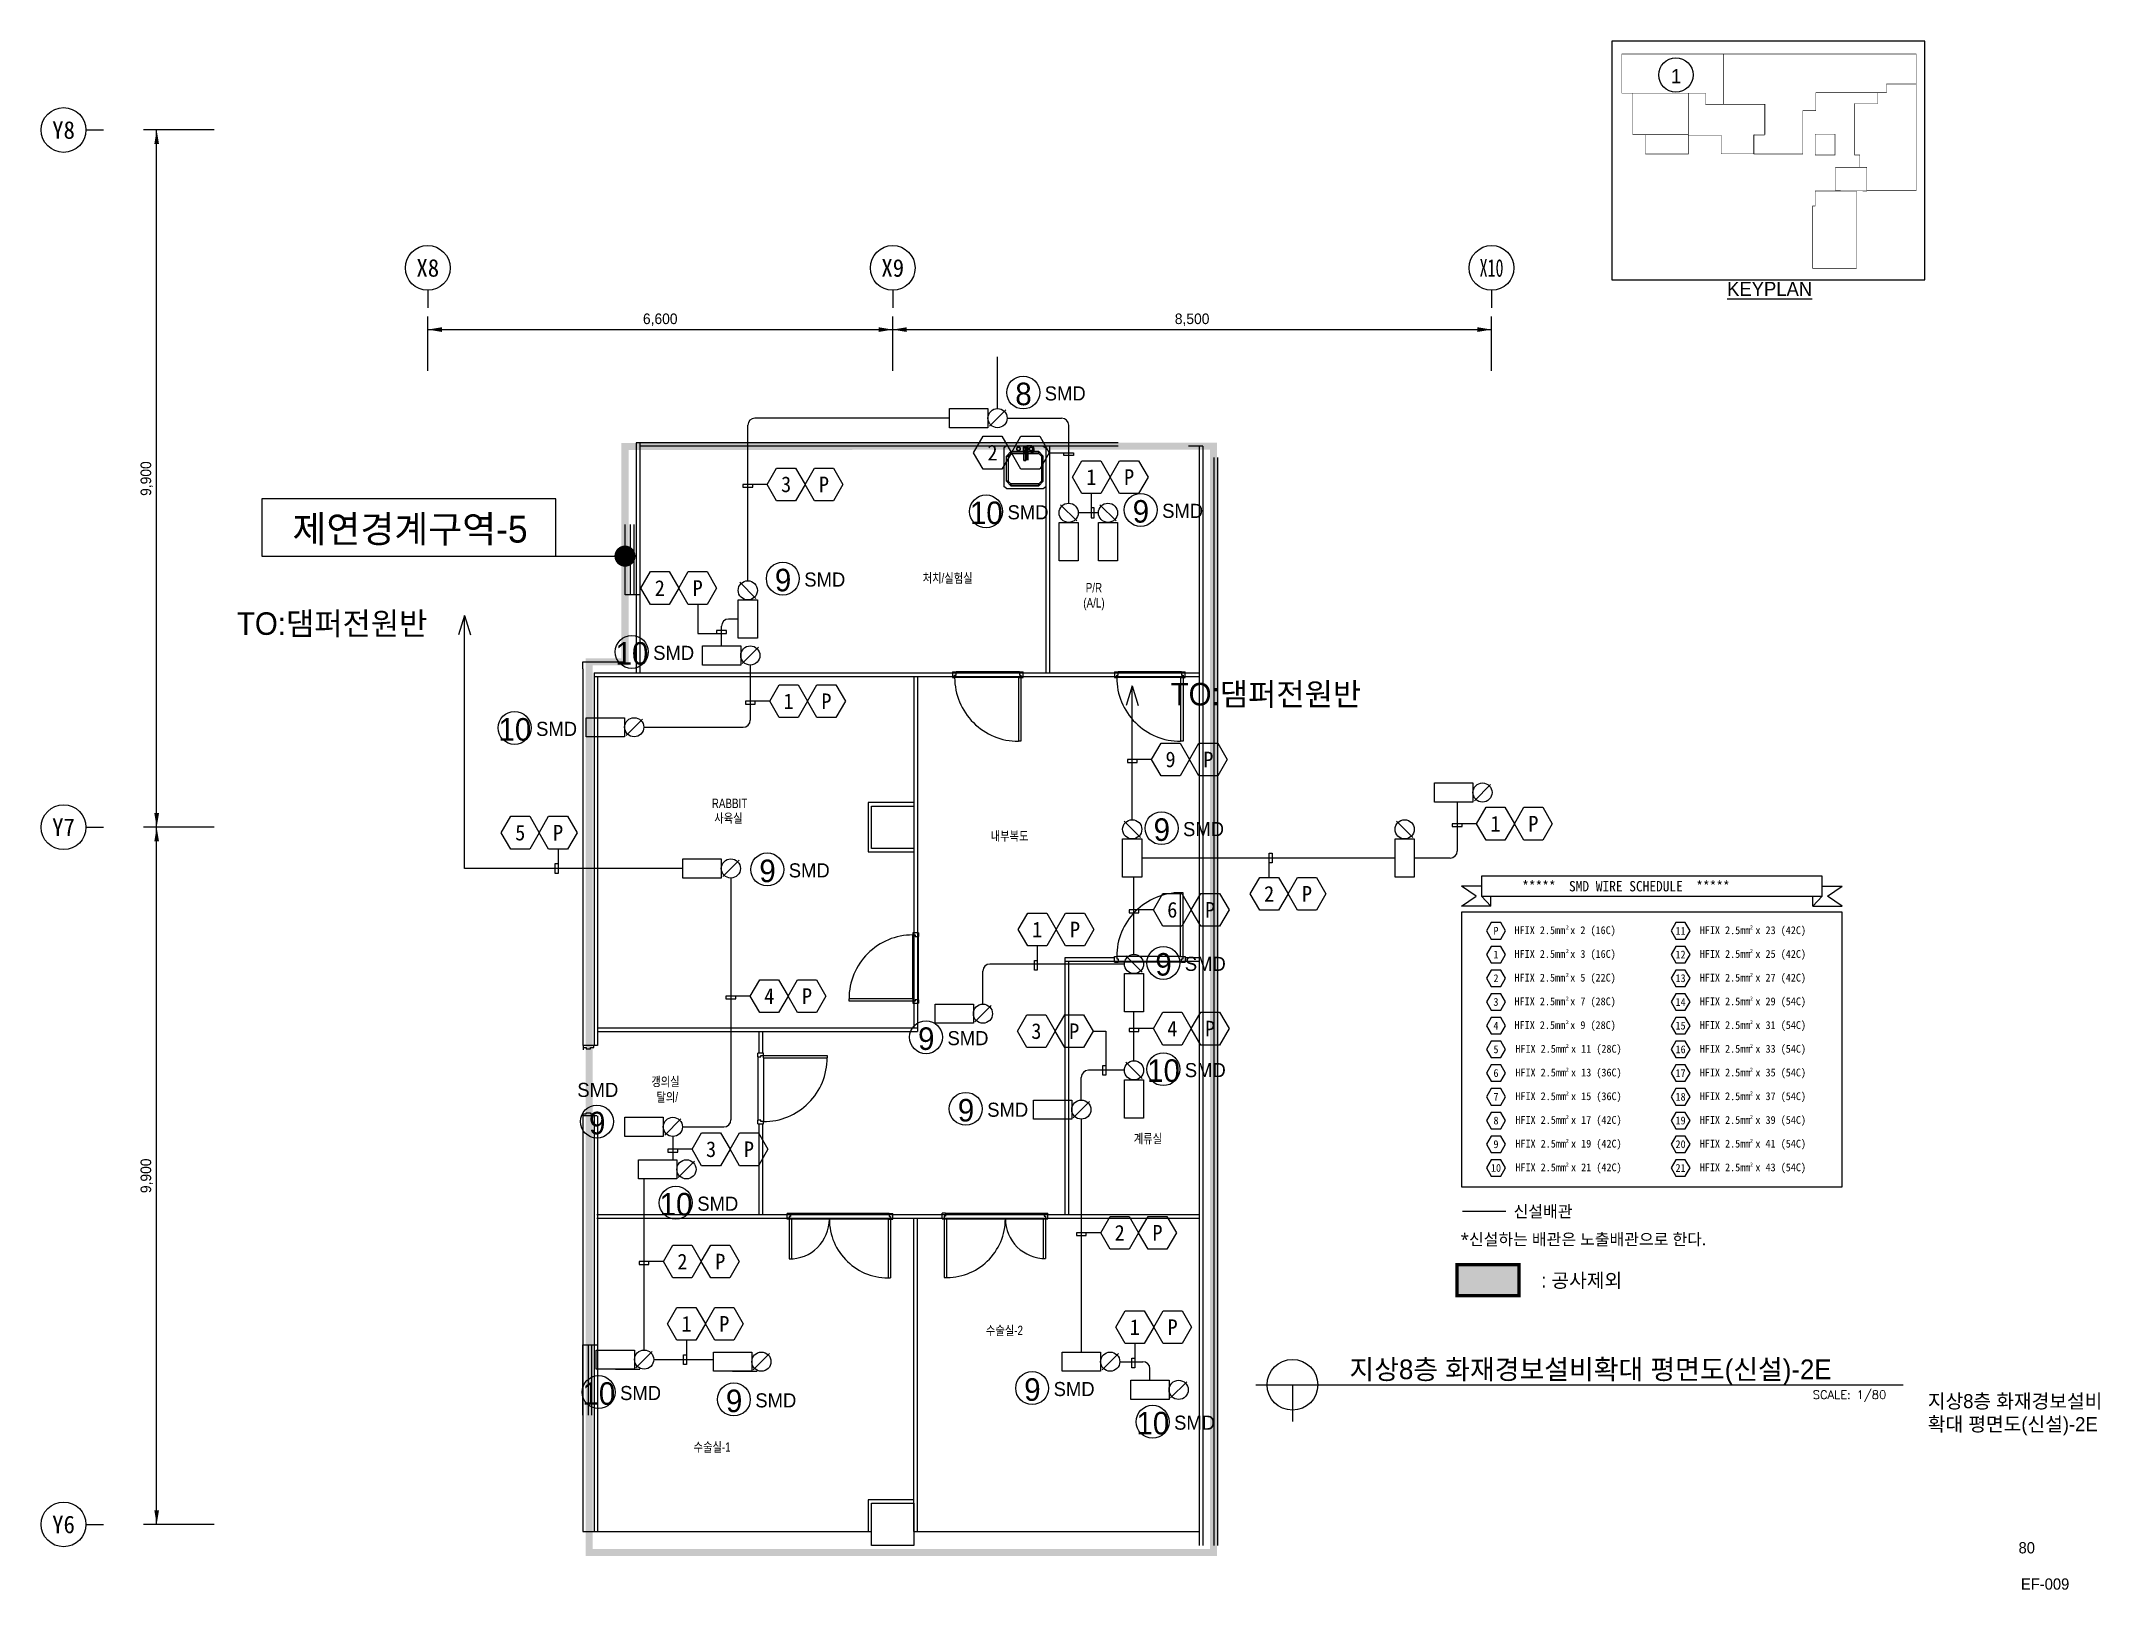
# Model space of a CAD drawing. Header units: millimetres. Extents: x 2284 to 31506, y 970 to 22960.
import ezdxf
from ezdxf.enums import TextEntityAlignment as Align

# ---------------------------------------------------------------- set-up
doc = ezdxf.new("R2010")
doc.units = ezdxf.units.MM
doc.header["$LTSCALE"] = 120
doc.linetypes.add('HIDDEN', pattern=[9.524999999999999, 6.349999999999999, -3.174999999999999])
doc.linetypes.add('HIDDENX2', pattern=[0.75, 0.5, -0.25])
for name, color, linetype in [('1구역', 41, 'Continuous'), ('7', 7, 'Continuous'), ('ARCH', 9, 'Continuous'), ('DAMPER', 2, 'Continuous'), ('duct-si', 7, 'Continuous'), ('fire', 2, 'Continuous'), ('fire-l', 4, 'Continuous'), ('FIRE-NOTE', 7, 'Continuous'), ('FORM', 7, 'Continuous'), ('smd-f', 2, 'Continuous'), ('공사제외', 5, 'Continuous')]:
    doc.layers.add(name, color=color, linetype=linetype)
doc.styles.add('GHD', font='')
doc.styles.add('ghs', font='')
doc.styles.add('SIM', font='simplex_.ttf')
doc.styles.add('SUKWOO', font='malgun.ttf')
doc.styles.add('TEST', font='')
doc.styles.add('TT', font='')
doc.styles.add('돋움', font='')
doc.styles.add('울릉도l', font='')
doc.styles.add('울릉도M', font='HYWULM.TTF')
doc.styles.get('GHD').set_extended_font_data('Dotum')
doc.styles.get('ghs').set_extended_font_data('Dotum')
doc.styles.get('TEST').set_extended_font_data('Dotum')
doc.styles.get('TT').set_extended_font_data('Dotum')
doc.styles.get('돋움').set_extended_font_data('DotumChe')
doc.styles.get('울릉도l').set_extended_font_data('Dotum')

msp = doc.modelspace()

# ---------------------------------------------------------------- texts
at = {"layer": '7', "style": '울릉도M'}
for s, height, p in [('지상8층 화재경보설비', 200, (29064.83601050189, 3549.004174881472, 4e-07)), ('확대 평면도(신설)-2E', 200, (29064.83601050189, 3222.85246600045, 4e-07)), ('80', 160, (30352.63950239308, 1487.18684682422, 4e-07)), ('EF-009', 160, (30386.64195426903, 972.2605760428839, 4e-07))]:
    msp.add_text(s, height=height, dxfattribs=at).set_placement(p)
at = {"layer": 'ARCH', "color": 9, "style": 'GHD', "width": 0.8}
for s, p in [('처치/실험실', (14797.08009353629, 15270.06911132446, 4e-07)), ('P/R', (17111.51185512746, 15132.59601841092, 4.096000029e-07)), ('(A/L)', (17076.95736279135, 14918.35564445611, 4.096000024666667e-07)), ('RABBIT', (11803.16082363698, 12070.51382370467, 4.096000029e-07)), ('사육실', (11837.92764299334, 11861.04954594912, 4.096000029e-07)), ('내부복도', (15762.53961579321, 11607.87162598885, 4.032000009666667e-07)), ('갱의실', (10944.20253360667, 8121.081197852039, 3.936004238333333e-07)), ('탈의/', (11017.29163356143, 7900.184087316668, 3.936004238333333e-07)), ('계류실', (17793.33433529059, 7311.862745895417, 4e-07)), ('수술실-2', (15694.35862701549, 4586.244847409968, 4e-07)), ('수술실-1', (11544.98220511037, 2930.986273429839, 4e-07))]:
    msp.add_text(s, height=133.3333333333333, dxfattribs=at).set_placement(p)
at = {"layer": 'ARCH', "color": 9, "char_height": 150, "attachment_point": 5, "style": '울릉도l'}
for s, insert in [('6,600', (11071.32393219188, 19003.9400880878, 4.191999754e-07)), ('8,500', (18621.32393219182, 19003.9400880878, 4.191999754e-07))]:
    msp.add_mtext(s, dxfattribs=dict(at, insert=insert))
at = {"layer": 'ARCH', "color": 9, "char_height": 150, "attachment_point": 5, "rotation": 90, "style": '울릉도l'}
for insert in [(3783.431811810005, 16748.80531815675, 4.191999754e-07), (3783.431139400695, 6848.804860027553, 4.191999754e-07)]:
    msp.add_mtext('9,900', dxfattribs=dict(at, insert=insert))
at = {"layer": 'fire', "style": '돋움'}
for s, height, p in [('2', 222.3936061697332, (15788.01118287846, 17116.93652777137, 4.095999877e-07)), ('P', 222.3936061697332, (16325.23228891758, 17116.93652777137, 4.095999877e-07)), ('3', 222.3936061697332, (12858.2554173122, 16666.13513195598, 4.095999877e-07)), ('P', 222.3936061697332, (13395.47652335133, 16666.13513195598, 4.095999877e-07)), ('1', 222.3936061697332, (17189.80863339535, 16770.55051792624, 4.095999877e-07)), ('P', 222.3936061697332, (17727.02973943448, 16770.55051792624, 4.095999877e-07)), ('2', 222.3936061697332, (11065.48171593575, 15194.85298031605, 4e-07)), ('P', 222.3936061697332, (11602.70282197488, 15194.85298031605, 4e-07)), ('1', 222.3936061697332, (12893.30373636662, 13586.8472625437, 4.095999877e-07)), ('P', 222.3936061697332, (13430.52484240575, 13586.8472625437, 4.095999877e-07)), ('9', 222.3936061697332, (18315.05878248799, 12759.85584502972, 4.269285771193808e-07)), ('P', 222.3936061697332, (18852.27988852712, 12759.85584502972, 4.269285771193808e-07)), ('5', 222.3936061697332, (9084.175143791712, 11720.87527894951, 4.095922569950349e-07)), ('P', 222.3936061697332, (9621.39624983084, 11720.87527894951, 4.095922569950349e-07)), ('1', 222.3936061697332, (22928.24691323201, 11848.66762045169)), ('P', 222.3936061697332, (23465.46801927113, 11848.66762045169)), ('2', 222.3936061697332, (19714.85925258114, 10853.04459927786, 4.269208464144158e-07)), ('P', 222.3936061697332, (20252.08035862027, 10853.04459927786, 4.269208464144158e-07)), ('6', 222.3936061697332, (18340.05885328713, 10624.92995967268, 4.096027264e-07)), ('P', 222.3936061697332, (18877.27995932626, 10624.92995967268, 4.096027264e-07)), ('1', 222.3936061697332, (16422.41309742752, 10345.85705656815, 4.257630604456738e-07)), ('P', 222.3936061697332, (16959.63420346664, 10345.85705656815, 4.257630604456738e-07)), ('P', 111.1726088283207, (22934.93601985267, 10327.55600411257, 4e-07)), ('HFIX 2.5mm x 2 (16C)', 111.1726088283207, (23916.95019744345, 10327.55600411257, 4e-07)), ('2', 55.58630441416037, (23947.31975760296, 10376.91689945539, 4.000019741067843e-07)), ('11', 111.1726088283207, (25555.19938038758, 10327.55600411257, 4e-07)), ('HFIX 2.5mm x 23 (42C)', 111.1726088283207, (26581.31070651437, 10327.55600411257, 4e-07)), ('2', 55.58630441416037, (26561.03621541531, 10376.91689945539, 4.000019741067843e-07)), ('1', 111.1726088283207, (22934.93601985267, 9990.834865661465, 4e-07)), ('HFIX 2.5mm x 3 (16C)', 111.1726088283207, (23916.95019744345, 9990.834865661465, 4e-07)), ('2', 55.58630441416037, (23947.31975760296, 10040.19576100415, 4.000019741067843e-07)), ('12', 111.1726088283207, (25555.19938038758, 9990.834865661465, 4e-07)), ('HFIX 2.5mm x 25 (42C)', 111.1726088283207, (26581.31070651437, 9990.834865661465, 4e-07)), ('2', 55.58630441416037, (26561.03621541531, 10040.19576100415, 4.000019741067843e-07)), ('2', 111.1726088283207, (22934.93601985267, 9654.113727210217, 4e-07)), ('HFIX 2.5mm x 5 (22C)', 111.1726088283207, (23916.95019744345, 9654.113727210217, 4e-07)), ('2', 55.58630441416037, (23947.31975760296, 9703.47462255305, 4.000019741067843e-07)), ('13', 111.1726088283207, (25555.19938038758, 9654.113727210217, 4e-07)), ('HFIX 2.5mm x 27 (42C)', 111.1726088283207, (26581.31070651437, 9654.113727210217, 4e-07)), ('2', 55.58630441416037, (26561.03621541531, 9703.47462255305, 4.000019741067843e-07)), ('4', 222.3936061697332, (12617.89607824752, 9401.037036710704, 4.095999877e-07)), ('P', 222.3936061697332, (13155.11718428665, 9401.037036710704, 4.095999877e-07)), ('3', 111.1726088283207, (22934.93601985267, 9317.392588758968, 4e-07)), ('HFIX 2.5mm x 7 (28C)', 111.1726088283207, (23916.95019744345, 9317.392588758968, 4e-07)), ('2', 55.58630441416037, (23947.31975760296, 9366.753484101802, 4.000019741067843e-07)), ('14', 111.1726088283207, (25555.19938038758, 9317.392588758968, 4e-07)), ('HFIX 2.5mm x 29 (54C)', 111.1726088283207, (26581.31070651437, 9317.392588758968, 4e-07)), ('2', 55.58630441416037, (26561.03621541531, 9366.753484101802, 4.000019741067843e-07)), ('3', 222.3936061697332, (16410.30458946037, 8901.893601285637, 4e-07)), ('P', 222.3936061697332, (16947.5256954995, 8901.893601285637, 4e-07)), ('4', 222.3936061697332, (18340.05885334522, 8938.46615145846, 4.170551409188827e-07)), ('P', 222.3936061697332, (18877.27995938435, 8938.46615145846, 4.170551409188827e-07)), ('4', 111.1726088283207, (22934.93601985267, 8980.671450307873, 4e-07)), ('HFIX 2.5mm x 9 (28C)', 111.1726088283207, (23916.95019744345, 8980.671450307873, 4e-07)), ('2', 55.58630441416037, (23947.31975760296, 9030.032345650481, 4.000019741067843e-07)), ('15', 111.1726088283207, (25555.19938038758, 8980.671450307873, 4e-07)), ('HFIX 2.5mm x 31 (54C)', 111.1726088283207, (26581.31070651437, 8980.671450307873, 4e-07)), ('2', 55.58630441416037, (26561.03621541531, 9030.032345650481, 4.000019741067843e-07)), ('5', 111.1726088283207, (22934.93601985267, 8643.950311856624, 4e-07)), ('HFIX 2.5mm x 11 (28C)', 111.1726088283207, (23964.14858771869, 8643.950311856624, 4e-07)), ('2', 55.58630441416037, (23947.31975760296, 8693.311207199451, 4.000019741067843e-07)), ('16', 111.1726088283207, (25555.19938038758, 8643.950311856624, 4e-07)), ('HFIX 2.5mm x 33 (54C)', 111.1726088283207, (26581.31070651437, 8643.950311856624, 4e-07)), ('2', 55.58630441416037, (26561.03621541531, 8693.311207199451, 4.000019741067843e-07)), ('6', 111.1726088283207, (22934.93601985267, 8307.229173405303, 4e-07)), ('HFIX 2.5mm x 13 (36C)', 111.1726088283207, (23964.14858771869, 8307.229173405303, 4e-07)), ('2', 55.58630441416037, (23947.31975760296, 8356.59006874813, 4.000019741067843e-07)), ('17', 111.1726088283207, (25555.19938038758, 8307.229173405303, 4e-07)), ('HFIX 2.5mm x 35 (54C)', 111.1726088283207, (26581.31070651437, 8307.229173405303, 4e-07)), ('2', 55.58630441416037, (26561.03621541531, 8356.59006874813, 4.000019741067843e-07)), ('7', 111.1726088283207, (22934.93601985267, 7970.50803495428, 4e-07)), ('HFIX 2.5mm x 15 (36C)', 111.1726088283207, (23964.14858771869, 7970.50803495428, 4e-07)), ('2', 55.58630441416037, (23947.31975760296, 8019.868930296881, 4.000019741067843e-07)), ('18', 111.1726088283207, (25555.19938038758, 7970.50803495428, 4e-07)), ('HFIX 2.5mm x 37 (54C)', 111.1726088283207, (26581.31070651437, 7970.50803495428, 4e-07)), ('2', 55.58630441416037, (26561.03621541531, 8019.868930296881, 4.000019741067843e-07)), ('8', 111.1726088283207, (22934.93601985267, 7633.786896502958, 4e-07)), ('HFIX 2.5mm x 17 (42C)', 111.1726088283207, (23964.14858771869, 7633.786896502958, 4e-07)), ('2', 55.58630441416037, (23947.31975760296, 7683.14779184585, 4.000019741067843e-07)), ('19', 111.1726088283207, (25555.19938038758, 7633.786896502958, 4e-07)), ('HFIX 2.5mm x 39 (54C)', 111.1726088283207, (26581.31070651437, 7633.786896502958, 4e-07)), ('2', 55.58630441416037, (26561.03621541531, 7683.14779184585, 4.000019741067843e-07)), ('3', 222.3936061697332, (11793.01522926026, 7225.388972357864, 4e-07)), ('P', 222.3936061697332, (12330.23633529939, 7225.388972357864, 4e-07)), ('9', 111.1726088283207, (22934.93601985267, 7297.065758051703, 4e-07)), ('HFIX 2.5mm x 19 (42C)', 111.1726088283207, (23964.14858771869, 7297.065758051703, 4e-07)), ('2', 55.58630441416037, (23947.31975760296, 7346.426653394529, 4.000019741067843e-07)), ('20', 111.1726088283207, (25555.19938038758, 7297.065758051703, 4e-07)), ('HFIX 2.5mm x 41 (54C)', 111.1726088283207, (26581.31070651437, 7297.065758051703, 4e-07)), ('2', 55.58630441416037, (26561.03621541531, 7346.426653394529, 4.000019741067843e-07)), ('10', 111.1726088283207, (22934.93601985267, 6960.344619600608, 4e-07)), ('HFIX 2.5mm x 21 (42C)', 111.1726088283207, (23964.14858771869, 6960.344619600608, 4e-07)), ('2', 55.58630441416037, (23947.31975760296, 7009.705514943282, 4.000019741067843e-07)), ('21', 111.1726088283207, (25555.19938038758, 6960.344619600608, 4e-07)), ('HFIX 2.5mm x 43 (54C)', 111.1726088283207, (26581.31070651437, 6960.344619600608, 4e-07)), ('2', 55.58630441416037, (26561.03621541531, 7009.705514943282, 4.000019741067843e-07)), ('2', 222.3936061697332, (17592.45921711449, 6040.109880840401, 4.1787431655e-07)), ('P', 222.3936061697332, (18129.68032315362, 6040.109880840401, 4.1787431655e-07)), ('2', 222.3936061697332, (11385.85945906915, 5630.625512255293, 4.095999877e-07)), ('P', 222.3936061697332, (11923.08056510828, 5630.625512255293, 4.095999877e-07)), ('1', 222.3936061697332, (11443.4631624262, 4747.116521302737, 4.163113272450349e-07)), ('P', 222.3936061697332, (11980.68426846532, 4747.116521302737, 4.163113272450349e-07)), ('1', 222.3936061697332, (17807.13570410525, 4699.734249558659, 4.351397910198902e-07)), ('P', 222.3936061697332, (18344.35681014438, 4699.734249558659, 4.351397910198902e-07))]:
    msp.add_text(s, height=height, dxfattribs=at).set_placement(p, align=Align.MIDDLE)
at = {"layer": 'fire', "color": 3, "linetype": 'Continuous', "style": '돋움'}
msp.add_text('*****  SMD WIRE SCHEDULE  *****', height=147.0625462079562, dxfattribs=at).set_placement((23306.05564187173, 10887.45250387815, 4.000039482135687e-07))
at = {"layer": 'fire', "style": 'SUKWOO'}
for s, p in [('신설배관', (23184.11773125609, 6259.781961350691, 4e-07)), ('*신설하는 배관은 노출배관으로 한다.', (22432.04922296203, 5863.490384332184, 4e-07))]:
    msp.add_text(s, height=166.6666666666667, dxfattribs=at).set_placement(p)
at = {"layer": 'FIRE-NOTE', "color": 6, "linetype": 'Continuous', "style": 'TT'}
msp.add_text('제연경계구역-5', height=384, dxfattribs=at).set_placement((7519.802499528392, 16031.7122817994, 4.096000024197001e-07), align=Align.MIDDLE_CENTER)
at = {"layer": 'FORM', "color": 4, "style": 'GHD'}
msp.add_text('1', height=200.0005057155644, dxfattribs=at).set_placement((25491.45879953593, 22463.29326052298, 4e-07), align=Align.MIDDLE)
for s, height, p in [('%%uKEYPLAN', 200.0005057155644, (26215.47840246983, 19342.51199476593, 4e-07)), ('지상8층 화재경보설비확대 평면도(신설)-2E', 280.0007080017901, (20854.75552257709, 3961.001238797074, 4e-07))]:
    msp.add_text(s, height=height, dxfattribs=at).set_placement(p)
at = {"layer": 'FORM', "color": 2, "style": 'SIM'}
msp.add_text('SCALE: 1/80', height=120.0003034293386, dxfattribs=at).set_placement((28475.01272629522, 3801.000763438019, 4e-07), align=Align.TOP_RIGHT)
at = {"layer": 'smd-f', "style": 'TT'}
for s, p in [('8', (16227.79624612455, 17950.92797792582, 3.99999463e-07)), ('10', (15700.0657089483, 16263.31633624082, 3.904005306564381e-07)), ('9', (17894.58344253781, 16283.68310465944, 4e-07)), ('9', (12815.00932692282, 15308.34940916349, 4e-07)), ('TO:댐퍼전원반', (6413.927915792388, 14693.43913140935, -1453.434250590628)), ('10', (10670.06570895395, 14267.53214557228, 4.00000531e-07)), ('TO:댐퍼전원반', (19668.89379592251, 13691.14364925331, -1453.4342505733)), ('10', (9007.95705481898, 13188.08343916838, 4e-07)), ('9', (18191.29898209526, 11764.63906433591, 4e-07)), ('9', (12594.42273296148, 11178.91781749034, 4e-07)), ('9', (18216.29905289441, 9851.805630452416, 3.951274334806192e-07)), ('9', (14847.69782253157, 8796.735737358644, 4e-07)), ('10', (18216.2990529525, 8342.640585416995, 3.826714105806192e-07)), ('9', (15411.70094265166, 7780.073496996872, 4.00000531e-07)), ('9', (10176.73460132332, 7598.492636337326, 3.903987654e-07)), ('10', (11295.85214564879, 6446.070212847651, 4e-07)), ('10', (10200.06570895395, 3757.532145572283, 4.00000531e-07)), ('9', (12120.01008715032, 3653.312517512534, 3.904005187e-07)), ('9', (16354.22724817588, 3814.241502604719, 3.903993615544577e-07)), ('10', (18064.18726959487, 3336.829916272348, 4e-07))]:
    msp.add_text(s, height=320, dxfattribs=at).set_placement(p, align=Align.MIDDLE)
at = {"layer": 'smd-f', "style": 'ghs'}
for p in [(16528.99864130589, 17857.98627653409, 3.99998932e-07), (16001.2681041297, 16170.37463484909, 3.903999996564381e-07), (18195.7858377191, 16190.74140326771, 3.99999469e-07), (13116.21172210423, 15215.40770777177, 3.99999469e-07), (10971.26810413529, 14174.59044418055, 4e-07), (9309.159450000385, 13095.14173777665, 3.99999469e-07), (18492.50137727661, 11671.69736294418, 3.99999469e-07), (12895.62512814283, 11085.97611609861, 3.99999469e-07), (18517.50144807575, 9758.863929060682, 3.951269024806192e-07), (15148.90021771286, 8703.794035966917, 3.99999469e-07), (18517.50144813384, 8249.698884025262, 3.826708795806192e-07), (9894.344027316547, 7968.771830372813, 3.903982344e-07), (15712.90333783301, 7687.131795605138, 4e-07), (11597.0545408302, 6353.128511455917, 3.99999469e-07), (10501.26810413529, 3664.59044418055, 4e-07), (16655.42964335723, 3721.299801212986, 3.903988305544578e-07), (12421.21248233167, 3560.370816120801, 3.903999877e-07), (18365.38966477616, 3243.888214880614, 3.99999469e-07)]:
    msp.add_text('SMD', height=200, dxfattribs=at).set_placement(p)
at = {"layer": '공사제외', "color": 3, "style": 'TEST'}
msp.add_text(': 공사제외', height=200, dxfattribs=at).set_placement((24151.16206918852, 5364.675232255006, 4.032e-07), align=Align.MIDDLE)

# ---------------------------------------------------------------- blocks, each defined once
blk = doc.blocks.new('주열마킹$0$')
blk.add_line((0, 4.999999999998698), (0, -1.3016e-12))
blk.add_circle((-4.304941921e-06, 11.35000000000667), 6.350000000003841)
at = {"color": 3, "style": '돋움'}
blk.add_attdef('NO', text='', height=5, dxfattribs=at).set_placement((0, 11.35), align=Align.MIDDLE_CENTER)
blk = doc.blocks.new('*U2')
blk.add_line((0, 4.999999999998698), (0, -1.3016e-12))
blk.add_circle((-4.304941921e-06, 11.35000000000667), 6.350000000003841)
at = {"color": 3, "style": '돋움'}
blk.add_attdef('NO', text='', height=5, dxfattribs=at).set_placement((0, 11.35), align=Align.MIDDLE_CENTER)
blk = doc.blocks.new('e-22-1')
at = {"layer": 'DAMPER'}
blk.add_line((-5, 1), (-1, 1), dxfattribs=at)
at = {"layer": 'fire'}
for p, q in [((-5, -1), (-5, 1)), ((-1, 1), (-1, -1)), ((0.8499999999999375, 0.8500000000000227), (-0.8499999999999943, -0.8500000000000227)), ((-1, -1), (-5, -1))]:
    blk.add_line(p, q, dxfattribs=at)
blk.add_circle((0, 0), 1, dxfattribs=at)

# ---------------------------------------------------------------- hatches: boundary and pattern name
at = {"layer": '공사제외'}
h = msp.add_hatch(color=253, dxfattribs=at)
h.dxf.hatch_style = 1
h.paths.add_polyline_path([(22380.51264973611, 5588.483638015798), (23259.39501065362, 5588.483638015798), (23259.39501065362, 5145.311166480638), (22380.51264973611, 5145.311166480638)])

# ---------------------------------------------------------------- linework, layer by layer
at = {"layer": '1구역', "color": 1, "linetype": 'HIDDENX2', "ltscale": 7, "const_width": 7, "elevation": 4e-07}
msp.add_lwpolyline([(24721.69990752905, 22752.47657702019), (24721.69990752905, 22351.54760378919), (24721.69990752905, 22222.78179678206), (25908.89999145758, 22222.78222031156), (25908.90004821529, 22063.68381928538), (26161.69454010931, 22063.68378454782), (26161.69327119039, 22776.979201316), (24721.69990525767, 22776.97906782255)], close=True, dxfattribs=at)
at = {"layer": '1구역', "color": 4, "linetype": 'HIDDENX2', "ltscale": 7, "const_width": 7, "elevation": 4e-07}
msp.add_lwpolyline([(27291.39982019883, 21973.9636497587), (27474.33874747506, 21973.9636497587), (27474.33578195353, 22228.87231400929), (28477.90000589471, 22228.88398913738), (28477.90000091691, 22350.77282931851), (28900.00000276929, 22350.77282931851), (28900.00000276929, 22776.97921025421), (26161.69327119028, 22776.9792146783), (26161.69454011135, 22063.6826525392), (26752.40004674718, 22063.68370337654), (26752.39998711797, 21633.88406009205), (26598.39996478031, 21633.88406034056), (26598.39996433421, 21357.38388968859), (27291.39937208919, 21357.38417052083), (27291.39982019883, 21973.9636497587)], dxfattribs=at)
at = {"layer": '1구역', "color": 2, "linetype": 'HIDDENX2', "ltscale": 7, "const_width": 7, "elevation": 4e-07}
msp.add_lwpolyline([(24876.22523739334, 22222.78185190844), (24876.22523739334, 21632.24606437711), (25665.64998175541, 21632.24606437711), (25665.64977108384, 22222.78213353278)], close=True, dxfattribs=at)
at = {"layer": '1구역', "color": 3, "linetype": 'HIDDENX2', "ltscale": 7, "const_width": 7, "elevation": 4e-07}
for points in [[(25665.64977108384, 22222.78213353278), (25908.89999145758, 22222.7822203114), (25908.89996959514, 22063.68381928538), (26746.52649197984, 22063.68381928522), (26746.52649197972, 21626.09581742041), (26593.20139821537, 21626.09581742041), (26593.20139821537, 21360.37424970117), (26132.46477065771, 21360.3742264639), (26132.46477065777, 21626.09579418298), (25665.64998394961, 21626.09557921557)], [(25057.34996530402, 21630.38407754194), (25666.14432788058, 21630.38407754194), (25666.14432788058, 21357.38419327739), (25057.34996530402, 21357.38419327739)]]:
    msp.add_lwpolyline(points, close=True, dxfattribs=at)
at = {"layer": '1구역', "color": 5, "linetype": 'HIDDENX2', "ltscale": 7, "const_width": 7, "elevation": 4e-07}
for points in [[(28477.90000091691, 22228.88398913738), (28477.9000113642, 22350.99806409137), (28900.00000276929, 22350.77282931851), (28900.0000027694, 20836.58442375989), (28197.89994198718, 20836.58446570573), (28197.89995849016, 21168.37957497509), (28099.89987338247, 21168.37966232073), (28099.8998690088, 21343.38397682374), (28026.40000097366, 21343.38397494216), (28026.40153031738, 22074.88863444742), (28355.39999903564, 22074.88862123551), (28355.4000067921, 22228.88399530755)], [(27753.40008843463, 20836.58442375973), (28197.8999417781, 20833.08442375973), (28197.90024062013, 21168.37957497478), (27753.40008843463, 21168.37957497478), (27753.50711939565, 20832.98944851501)]]:
    msp.add_lwpolyline(points, close=True, dxfattribs=at)
at = {"layer": '1구역', "color": 4, "linetype": 'HIDDENX2', "ltscale": 7, "const_width": 7, "elevation": 4e-07}
msp.add_lwpolyline([(27466.4017976257, 21639.35810232358), (27746.32052062021, 21639.35810232358), (27746.32052062021, 21343.38406243898), (27466.4017976257, 21343.38406243898)], close=True, dxfattribs=at)
at = {"layer": '1구역', "color": 3, "linetype": 'HIDDENX2', "ltscale": 7}
for points, const_width, elevation in [([(27466.39989664173, 20618.88415700797), (27466.39989664173, 20832.89782577608), (28051.11968885158, 20833.08442375973), (28051.12001006305, 19733.38838212947), (27430.80519658525, 19733.38820094112), (27430.80524128448, 20618.88415880464), (27466.39989664173, 20618.88415700797)], 7, 4e-07), ([(10571.32237925543, 14148.80626149976), (10571.32237925543, 17206.14438675996), (18924.46226796717, 17208.81007224042), (18924.46685670223, 1498.866620379612), (10062.82666416361, 1498.864031973407), (10062.82730272296, 14148.80628716817), (10571.32237925543, 14148.80626149976)], 100, 4.095999877e-07)]:
    msp.add_lwpolyline(points, dxfattribs=dict(at, const_width=const_width, elevation=elevation))
at = {"layer": 'ARCH', "color": 1}
for p, q in [((4740.859212241601, 21698.80554722133, 4.191999754e-07), (3735.484050615923, 21698.80554722133, 4.191999754e-07)), ((3922.984050615923, 11798.80508909211, 4.191999754e-07), (3922.984050615923, 21698.80554722133, 4.191999754e-07)), ((7771.323932191823, 18279.70623327227, 4.191999754e-07), (7771.323932191823, 19051.88784928183, 4.191999754e-07)), ((14371.32393219182, 18279.70623327227, 4.191999754e-07), (14371.32393219182, 19051.88784928183, 4.191999754e-07)), ((14371.32393219182, 18279.70623327227, 4.191999754e-07), (14371.32393219182, 19051.88784928183, 4.191999754e-07)), ((22871.32393219182, 18279.70623327227, 4.191999754e-07), (22871.32393219182, 19051.88784928183, 4.191999754e-07)), ((7771.323932191823, 18864.38784928183, 4.191999754e-07), (14371.32393219188, 18864.38784928183, 4.191999754e-07)), ((14371.32393219182, 18864.38784928183, 4.191999754e-07), (22871.32393219182, 18864.38784928183, 4.191999754e-07)), ((4740.85853983229, 11798.80508909211, 4.191999754e-07), (3735.483378206613, 11798.80508909211, 4.191999754e-07)), ((4740.85853983229, 11798.80508909211, 4.191999754e-07), (3735.484050615923, 11798.80508909211, 4.191999754e-07)), ((3922.983378206613, 1898.804630962952, 4.191999754e-07), (3922.983378206554, 11798.80508909211, 4.191999754e-07)), ((4740.857867422979, 1898.804630962952, 4.191999754e-07), (3735.483378206613, 1898.804630962952, 4.191999754e-07))]:
    msp.add_line(p, q, dxfattribs=at)
at = {"layer": 'ARCH', "color": 9}
for p, q in [((10731.32237925543, 17258.81007223983, 4.09599988e-07), (10731.32237925543, 13988.80625342309, 4.095999837e-07)), ((17571.32366769796, 17258.8100722403, 4.095999999e-07), (10731.32237925543, 17258.81007223983, 4.09599988e-07)), ((10781.32237925543, 17258.81007223983, 4.095999881e-07), (10781.32237925543, 13988.80627935769, 4.095999837e-07)), ((17571.32366769819, 17208.81007224024, 4.096000108e-07), (10781.32237925567, 17208.81007224024, 4.096000737e-07)), ((15984.45623321645, 17208.81007224053, 4.096000215e-07), (15946.32353061461, 17183.36503302707, 4.096000215e-07)), ((15946.32353061461, 17183.36503302707, 4.096000215e-07), (15946.32353061461, 16634.25511145376, 4.096000215e-07)), ((16508.19082801288, 17208.81007224053, 4.096000215e-07), (15984.45623321645, 17208.81007224053, 4.096000215e-07)), ((16048.10368746752, 17132.4052421645, 4.096000215e-07), (15984.45623321645, 17068.75778791314, 4.096000215e-07)), ((15984.45623321645, 17068.75778791314, 4.096000215e-07), (16048.10368746752, 17132.4052421645, 4.096000215e-07)), ((15984.45623321645, 16710.59022909344, 4.096000215e-07), (15984.45623321645, 17068.75778791314, 4.096000215e-07)), ((15984.45623321645, 17068.75778791314, 4.096000215e-07), (16009.90127242974, 17068.75778791314, 4.096000215e-07)), ((15984.45623321645, 16710.59022909344, 4.096000215e-07), (15984.45623321645, 17068.75778791314, 4.096000215e-07)), ((16009.90127242974, 17068.75778791314, 4.096000215e-07), (15984.45623321645, 17068.75778791314, 4.096000215e-07)), ((16009.90127242974, 17068.75778791314, 4.096000215e-07), (16048.10368746752, 17106.96020295145, 4.096000215e-07)), ((16048.10368746752, 17106.96020295145, 4.096000215e-07), (16009.90127242974, 17068.75778791314, 4.096000215e-07)), ((16009.90127242974, 17068.75778791314, 4.096000215e-07), (16009.90127242974, 16710.59022909344, 4.096000215e-07)), ((16009.90127242974, 17068.75778791314, 4.096000215e-07), (16009.90127242974, 16710.59022909344, 4.096000215e-07)), ((16048.10368746752, 17132.4052421645, 4.096000215e-07), (16444.54337376182, 17132.4052421645, 4.096000215e-07)), ((16444.54337376182, 17132.4052421645, 4.096000215e-07), (16048.10368746752, 17132.4052421645, 4.096000215e-07)), ((16048.10368746752, 17106.96020295145, 4.096000215e-07), (16048.10368746752, 17132.4052421645, 4.096000215e-07)), ((16048.10368746752, 17106.96020295145, 4.096000215e-07), (16048.10368746752, 17132.4052421645, 4.096000215e-07)), ((16444.54337376158, 17106.96020295145, 4.096000215e-07), (16048.10368746752, 17106.96020295145, 4.096000215e-07)), ((16048.10368746752, 17106.96020295145, 4.096000215e-07), (16444.54337376158, 17106.96020295145, 4.096000215e-07)), ((16131.78599793697, 17170.6076572024, 4.096000215e-07), (16132.62254717131, 17177.23033864156, 4.096000215e-07)), ((16132.62254717131, 17177.23033864156, 4.096000215e-07), (16131.78599793697, 17170.6076572024, 4.096000215e-07)), ((16131.78599793697, 17170.6076572024, 4.096000215e-07), (16132.62254717131, 17177.23033864156, 4.096000215e-07)), ((16132.62254717131, 17177.23033864156, 4.096000215e-07), (16131.78599793697, 17170.6076572024, 4.096000215e-07)), ((16132.62254717131, 17164.05468819954, 4.096000215e-07), (16131.78599793697, 17170.6076572024, 4.096000215e-07)), ((16131.78599793697, 17170.6076572024, 4.096000215e-07), (16132.62254717131, 17164.05468819954, 4.096000215e-07)), ((16132.62254717131, 17164.05468819954, 4.096000215e-07), (16131.78599793697, 17170.6076572024, 4.096000215e-07)), ((16131.78599793697, 17170.6076572024, 4.096000215e-07), (16132.62254717131, 17164.05468819954, 4.096000215e-07)), ((16132.62254717131, 17177.23033864156, 4.096000215e-07), (16135.20190731075, 17183.36503302707, 4.096000215e-07)), ((16135.20190731075, 17183.36503302707, 4.096000215e-07), (16132.62254717131, 17177.23033864156, 4.096000215e-07)), ((16132.62254717131, 17177.23033864156, 4.096000215e-07), (16135.20190731075, 17183.36503302707, 4.096000215e-07)), ((16135.20190731075, 17183.36503302707, 4.096000215e-07), (16132.62254717131, 17177.23033864156, 4.096000215e-07)), ((16135.20190731075, 17157.85028137767, 4.096000215e-07), (16132.62254717131, 17164.05468819954, 4.096000215e-07)), ((16132.62254717131, 17164.05468819954, 4.096000215e-07), (16135.20190731075, 17157.85028137767, 4.096000215e-07)), ((16135.20190731075, 17157.85028137767, 4.096000215e-07), (16132.62254717131, 17164.05468819954, 4.096000215e-07)), ((16132.62254717131, 17164.05468819954, 4.096000215e-07), (16135.20190731075, 17157.85028137767, 4.096000215e-07)), ((16135.20190731075, 17183.36503302707, 4.096000215e-07), (16139.24522861047, 17188.5934657423, 4.096000215e-07)), ((16139.24522861047, 17188.5934657423, 4.096000215e-07), (16135.20190731075, 17183.36503302707, 4.096000215e-07)), ((16135.20190731075, 17183.36503302707, 4.096000215e-07), (16139.24522861047, 17188.5934657423, 4.096000215e-07)), ((16139.24522861047, 17188.5934657423, 4.096000215e-07), (16135.20190731075, 17183.36503302707, 4.096000215e-07)), ((16139.24522861047, 17152.62184866273, 4.096000215e-07), (16135.20190731075, 17157.85028137767, 4.096000215e-07)), ((16135.20190731075, 17157.85028137767, 4.096000215e-07), (16139.24522861047, 17152.62184866273, 4.096000215e-07)), ((16139.24522861047, 17152.62184866273, 4.096000215e-07), (16135.20190731075, 17157.85028137767, 4.096000215e-07)), ((16135.20190731075, 17157.85028137767, 4.096000215e-07), (16139.24522861047, 17152.62184866273, 4.096000215e-07)), ((16139.24522861047, 17188.5934657423, 4.096000215e-07), (16144.47366132541, 17192.63678704196, 4.096000215e-07)), ((16144.47366132541, 17192.63678704196, 4.096000215e-07), (16139.24522861047, 17188.5934657423, 4.096000215e-07)), ((16139.24522861047, 17188.5934657423, 4.096000215e-07), (16144.47366132541, 17192.63678704196, 4.096000215e-07)), ((16144.47366132541, 17192.63678704196, 4.096000215e-07), (16139.24522861047, 17188.5934657423, 4.096000215e-07)), ((16144.47366132541, 17148.57852736313, 4.096000215e-07), (16139.24522861047, 17152.62184866273, 4.096000215e-07)), ((16139.24522861047, 17152.62184866273, 4.096000215e-07), (16144.47366132541, 17148.57852736313, 4.096000215e-07)), ((16144.47366132541, 17148.57852736313, 4.096000215e-07), (16139.24522861047, 17152.62184866273, 4.096000215e-07)), ((16139.24522861047, 17152.62184866273, 4.096000215e-07), (16144.47366132541, 17148.57852736313, 4.096000215e-07)), ((16144.47366132541, 17192.63678704196, 4.096000215e-07), (16150.67806814716, 17195.21614718123, 4.096000215e-07)), ((16150.67806814716, 17195.21614718123, 4.096000215e-07), (16144.47366132541, 17192.63678704196, 4.096000215e-07)), ((16144.47366132541, 17192.63678704196, 4.096000215e-07), (16150.67806814716, 17195.21614718123, 4.096000215e-07)), ((16150.67806814716, 17195.21614718123, 4.096000215e-07), (16144.47366132541, 17192.63678704196, 4.096000215e-07)), ((16150.67806814716, 17145.99916722363, 4.096000215e-07), (16144.47366132541, 17148.57852736313, 4.096000215e-07)), ((16144.47366132541, 17148.57852736313, 4.096000215e-07), (16150.67806814716, 17145.99916722363, 4.096000215e-07)), ((16150.67806814716, 17145.99916722363, 4.096000215e-07), (16144.47366132541, 17148.57852736313, 4.096000215e-07)), ((16144.47366132541, 17148.57852736313, 4.096000215e-07), (16150.67806814716, 17145.99916722363, 4.096000215e-07)), ((16150.67806814716, 17195.21614718123, 4.096000215e-07), (16157.23103715014, 17196.05269641586, 4.096000215e-07)), ((16157.23103715014, 17196.05269641586, 4.096000215e-07), (16150.67806814716, 17195.21614718123, 4.096000215e-07)), ((16150.67806814716, 17195.21614718123, 4.096000215e-07), (16157.23103715014, 17196.05269641586, 4.096000215e-07)), ((16157.23103715014, 17196.05269641586, 4.096000215e-07), (16150.67806814716, 17195.21614718123, 4.096000215e-07)), ((16157.23103715014, 17145.16261798923, 4.096000215e-07), (16150.67806814716, 17145.99916722363, 4.096000215e-07)), ((16150.67806814716, 17145.99916722363, 4.096000215e-07), (16157.23103715014, 17145.16261798923, 4.096000215e-07)), ((16157.23103715014, 17145.16261798923, 4.096000215e-07), (16150.67806814716, 17145.99916722363, 4.096000215e-07)), ((16150.67806814716, 17145.99916722363, 4.096000215e-07), (16157.23103715014, 17145.16261798923, 4.096000215e-07)), ((16157.23103715014, 17196.05269641586, 4.096000215e-07), (16163.85371858929, 17195.21614718123, 4.096000215e-07)), ((16163.85371858929, 17195.21614718123, 4.096000215e-07), (16157.23103715014, 17196.05269641586, 4.096000215e-07)), ((16157.23103715014, 17196.05269641586, 4.096000215e-07), (16163.85371858929, 17195.21614718123, 4.096000215e-07)), ((16163.85371858929, 17195.21614718123, 4.096000215e-07), (16157.23103715014, 17196.05269641586, 4.096000215e-07)), ((16163.85371858906, 17145.99916722363, 4.096000215e-07), (16157.23103715014, 17145.16261798923, 4.096000215e-07)), ((16163.85371858906, 17145.99916722363, 4.096000215e-07), (16157.23103715014, 17145.16261798923, 4.096000215e-07)), ((16157.23103715014, 17145.16261798923, 4.096000215e-07), (16163.85371858906, 17145.99916722363, 4.096000215e-07)), ((16163.85371858906, 17145.99916722363, 4.096000215e-07), (16157.23103715014, 17145.16261798923, 4.096000215e-07)), ((16163.85371858929, 17195.21614718123, 4.096000215e-07), (16169.98841297498, 17192.63678704196, 4.096000215e-07)), ((16169.98841297498, 17192.63678704196, 4.096000215e-07), (16163.85371858929, 17195.21614718123, 4.096000215e-07)), ((16163.85371858929, 17195.21614718123, 4.096000215e-07), (16169.98841297498, 17192.63678704196, 4.096000215e-07)), ((16169.98841297498, 17192.63678704196, 4.096000215e-07), (16163.85371858929, 17195.21614718123, 4.096000215e-07)), ((16169.98841297498, 17148.57852736313, 4.096000215e-07), (16163.85371858906, 17145.99916722363, 4.096000215e-07)), ((16163.85371858906, 17145.99916722363, 4.096000215e-07), (16169.98841297498, 17148.57852736313, 4.096000215e-07)), ((16169.98841297498, 17148.57852736313, 4.096000215e-07), (16163.85371858906, 17145.99916722363, 4.096000215e-07)), ((16163.85371858906, 17145.99916722363, 4.096000215e-07), (16169.98841297498, 17148.57852736313, 4.096000215e-07)), ((16169.98841297498, 17192.63678704196, 4.096000215e-07), (16175.21684569004, 17188.5934657423, 4.096000215e-07)), ((16175.21684569004, 17188.5934657423, 4.096000215e-07), (16169.98841297498, 17192.63678704196, 4.096000215e-07)), ((16169.98841297498, 17192.63678704196, 4.096000215e-07), (16175.21684569004, 17188.5934657423, 4.096000215e-07)), ((16175.21684569004, 17188.5934657423, 4.096000215e-07), (16169.98841297498, 17192.63678704196, 4.096000215e-07)), ((16175.21684569004, 17152.62184866273, 4.096000215e-07), (16169.98841297498, 17148.57852736313, 4.096000215e-07)), ((16169.98841297498, 17148.57852736313, 4.096000215e-07), (16175.21684569004, 17152.62184866273, 4.096000215e-07)), ((16175.21684569004, 17152.62184866273, 4.096000215e-07), (16169.98841297498, 17148.57852736313, 4.096000215e-07)), ((16169.98841297498, 17148.57852736313, 4.096000215e-07), (16175.21684569004, 17152.62184866273, 4.096000215e-07)), ((16175.21684569004, 17188.5934657423, 4.096000215e-07), (16179.26016698964, 17183.36503302707, 4.096000215e-07)), ((16179.26016698964, 17183.36503302707, 4.096000215e-07), (16175.21684569004, 17188.5934657423, 4.096000215e-07)), ((16175.21684569004, 17188.5934657423, 4.096000215e-07), (16179.26016698964, 17183.36503302707, 4.096000215e-07)), ((16179.26016698964, 17183.36503302707, 4.096000215e-07), (16175.21684569004, 17188.5934657423, 4.096000215e-07)), ((16179.26016698941, 17157.85028137767, 4.096000215e-07), (16175.21684569004, 17152.62184866273, 4.096000215e-07)), ((16175.21684569004, 17152.62184866273, 4.096000215e-07), (16179.26016698941, 17157.85028137767, 4.096000215e-07)), ((16179.26016698941, 17157.85028137767, 4.096000215e-07), (16175.21684569004, 17152.62184866273, 4.096000215e-07)), ((16175.21684569004, 17152.62184866273, 4.096000215e-07), (16179.26016698941, 17157.85028137767, 4.096000215e-07)), ((16179.26016698964, 17183.36503302707, 4.096000215e-07), (16181.83952712896, 17177.23033864156, 4.096000215e-07)), ((16181.83952712896, 17177.23033864156, 4.096000215e-07), (16179.26016698964, 17183.36503302707, 4.096000215e-07)), ((16179.26016698964, 17183.36503302707, 4.096000215e-07), (16181.83952712896, 17177.23033864156, 4.096000215e-07)), ((16181.83952712896, 17177.23033864156, 4.096000215e-07), (16179.26016698964, 17183.36503302707, 4.096000215e-07)), ((16181.83952712896, 17164.05468819954, 4.096000215e-07), (16179.26016698941, 17157.85028137767, 4.096000215e-07)), ((16179.26016698941, 17157.85028137767, 4.096000215e-07), (16181.83952712896, 17164.05468819954, 4.096000215e-07)), ((16181.83952712896, 17164.05468819954, 4.096000215e-07), (16179.26016698941, 17157.85028137767, 4.096000215e-07)), ((16179.26016698941, 17157.85028137767, 4.096000215e-07), (16181.83952712896, 17164.05468819954, 4.096000215e-07)), ((16181.83952712896, 17177.23033864156, 4.096000215e-07), (16182.67607636354, 17170.6076572024, 4.096000215e-07)), ((16182.67607636354, 17170.6076572024, 4.096000215e-07), (16181.83952712896, 17177.23033864156, 4.096000215e-07)), ((16181.83952712896, 17177.23033864156, 4.096000215e-07), (16182.67607636354, 17170.6076572024, 4.096000215e-07)), ((16182.67607636354, 17170.6076572024, 4.096000215e-07), (16181.83952712896, 17177.23033864156, 4.096000215e-07)), ((16182.67607636354, 17170.6076572024, 4.096000215e-07), (16181.83952712896, 17164.05468819954, 4.096000215e-07)), ((16181.83952712896, 17164.05468819954, 4.096000215e-07), (16182.67607636354, 17170.6076572024, 4.096000215e-07)), ((16182.67607636354, 17170.6076572024, 4.096000215e-07), (16181.83952712896, 17164.05468819954, 4.096000215e-07)), ((16181.83952712896, 17164.05468819954, 4.096000215e-07), (16182.67607636354, 17170.6076572024, 4.096000215e-07)), ((16233.56615478999, 17183.36503302707, 4.096000215e-07), (16220.87849140132, 17196.05269641586, 4.096000215e-07)), ((16271.76856982766, 17196.05269641586, 4.096000215e-07), (16220.87849140132, 17196.05269641586, 4.096000215e-07)), ((16220.87849140132, 17196.05269641586, 4.096000215e-07), (16220.87849140132, 17132.4052421645, 4.096000215e-07)), ((16233.56615478999, 17183.36503302707, 4.096000215e-07), (16220.87849140132, 17196.05269641586, 4.096000215e-07)), ((16233.56615478999, 17145.16261798923, 4.096000215e-07), (16220.87849140132, 17132.4052421645, 4.096000215e-07)), ((16220.87849140132, 17132.4052421645, 4.096000215e-07), (16233.56615478999, 17145.16261798923, 4.096000215e-07)), ((16220.87849140132, 17132.4052421645, 4.096000215e-07), (16271.76856982766, 17132.4052421645, 4.096000215e-07)), ((16233.56615478999, 17183.36503302707, 4.096000215e-07), (16233.56615478999, 17119.717578776, 4.096000215e-07)), ((16259.08090643934, 17183.36503302707, 4.096000215e-07), (16233.56615478999, 17183.36503302707, 4.096000215e-07)), ((16233.56615478999, 17183.36503302707, 4.096000215e-07), (16233.56615478999, 17145.16261798923, 4.096000215e-07)), ((16233.56615478999, 17119.717578776, 4.096000215e-07), (16233.56615478999, 17183.36503302707, 4.096000215e-07)), ((16259.08090643934, 17183.36503302707, 4.096000215e-07), (16233.56615478999, 17183.36503302707, 4.096000215e-07)), ((16233.56615478999, 17145.16261798923, 4.096000215e-07), (16233.56615478999, 17106.96020295145, 4.096000215e-07)), ((16259.08090643934, 17145.16261798923, 4.096000215e-07), (16233.56615478999, 17145.16261798923, 4.096000215e-07)), ((16233.56615478999, 17145.16261798923, 4.096000215e-07), (16233.56615478999, 17106.96020295145, 4.096000215e-07)), ((16259.08090643934, 17145.16261798923, 4.096000215e-07), (16233.56615478999, 17145.16261798923, 4.096000215e-07)), ((16233.56615478999, 17005.18004609813, 4.096000215e-07), (16233.56615478999, 17119.717578776, 4.096000215e-07)), ((16233.56615478999, 17119.717578776, 4.096000215e-07), (16259.08090643934, 17119.717578776, 4.096000215e-07)), ((16233.56615478999, 17119.717578776, 4.096000215e-07), (16259.08090643934, 17119.717578776, 4.096000215e-07)), ((16233.56615478999, 17106.96020295145, 4.096000215e-07), (16233.56615478999, 17119.717578776, 4.096000215e-07)), ((16233.56615478999, 17119.717578776, 4.096000215e-07), (16233.56615478999, 17005.18004609813, 4.096000215e-07)), ((16233.56615478999, 17106.96020295145, 4.096000215e-07), (16233.56615478999, 17119.717578776, 4.096000215e-07)), ((16233.56615478999, 17005.18004609813, 4.096000215e-07), (16233.56615478999, 17106.96020295145, 4.096000215e-07)), ((16259.08090643934, 17106.96020295145, 4.096000215e-07), (16233.56615478999, 17106.96020295145, 4.096000215e-07)), ((16233.56615478999, 17106.96020295145, 4.096000215e-07), (16259.08090643934, 17106.96020295145, 4.096000215e-07)), ((16233.56615478999, 17005.18004609813, 4.096000215e-07), (16233.56615478999, 17106.96020295145, 4.096000215e-07)), ((16259.08090643934, 17005.18004609813, 4.096000215e-07), (16233.56615478999, 17005.18004609813, 4.096000215e-07)), ((16259.08090643934, 17005.18004609813, 4.096000215e-07), (16233.56615478999, 17005.18004609813, 4.096000215e-07)), ((16233.56615478999, 17005.18004609813, 4.096000215e-07), (16259.08090643934, 17005.18004609813, 4.096000215e-07)), ((16259.08090643934, 17005.18004609813, 4.096000215e-07), (16233.56615478999, 17005.18004609813, 4.096000215e-07)), ((16259.08090643934, 17183.36503302707, 4.096000215e-07), (16271.76856982766, 17196.05269641586, 4.096000215e-07)), ((16259.08090643934, 17183.36503302707, 4.096000215e-07), (16271.76856982766, 17196.05269641586, 4.096000215e-07)), ((16259.08090643934, 17119.717578776, 4.096000215e-07), (16259.08090643934, 17183.36503302707, 4.096000215e-07)), ((16259.08090643934, 17183.36503302707, 4.096000215e-07), (16259.08090643934, 17145.16261798923, 4.096000215e-07)), ((16259.08090643934, 17119.717578776, 4.096000215e-07), (16259.08090643934, 17183.36503302707, 4.096000215e-07)), ((16259.08090643934, 17106.96020295145, 4.096000215e-07), (16259.08090643934, 17145.16261798923, 4.096000215e-07)), ((16259.08090643934, 17106.96020295145, 4.096000215e-07), (16259.08090643934, 17145.16261798923, 4.096000215e-07)), ((16271.76856982766, 17132.4052421645, 4.096000215e-07), (16259.08090643934, 17145.16261798923, 4.096000215e-07)), ((16259.08090643934, 17145.16261798923, 4.096000215e-07), (16271.76856982766, 17132.4052421645, 4.096000215e-07)), ((16259.08090643934, 17119.717578776, 4.096000215e-07), (16259.08090643934, 17005.18004609813, 4.096000215e-07)), ((16259.08090643934, 17119.717578776, 4.096000215e-07), (16259.08090643934, 17106.96020295145, 4.096000215e-07)), ((16259.08090643934, 17106.96020295145, 4.096000215e-07), (16259.08090643934, 17119.717578776, 4.096000215e-07)), ((16259.08090643934, 17119.717578776, 4.096000215e-07), (16259.08090643934, 17005.18004609813, 4.096000215e-07)), ((16259.08090643934, 17106.96020295145, 4.096000215e-07), (16259.08090643934, 17005.18004609813, 4.096000215e-07)), ((16259.08090643934, 17005.18004609813, 4.096000215e-07), (16259.08090643934, 17106.96020295145, 4.096000215e-07)), ((16271.76856982766, 17132.4052421645, 4.096000215e-07), (16271.76856982766, 17196.05269641586, 4.096000215e-07)), ((16309.97098486579, 17170.6076572024, 4.096000215e-07), (16310.80753410037, 17177.23033864156, 4.096000215e-07)), ((16310.80753410037, 17177.23033864156, 4.096000215e-07), (16309.97098486579, 17170.6076572024, 4.096000215e-07)), ((16309.97098486579, 17170.6076572024, 4.096000215e-07), (16310.80753410037, 17177.23033864156, 4.096000215e-07)), ((16310.80753410037, 17177.23033864156, 4.096000215e-07), (16309.97098486579, 17170.6076572024, 4.096000215e-07)), ((16310.80753410037, 17164.05468819954, 4.096000215e-07), (16309.97098486579, 17170.6076572024, 4.096000215e-07)), ((16309.97098486579, 17170.6076572024, 4.096000215e-07), (16310.80753410037, 17164.05468819954, 4.096000215e-07)), ((16310.80753410037, 17164.05468819954, 4.096000215e-07), (16309.97098486579, 17170.6076572024, 4.096000215e-07)), ((16309.97098486579, 17170.6076572024, 4.096000215e-07), (16310.80753410037, 17164.05468819954, 4.096000215e-07)), ((16310.80753410037, 17177.23033864156, 4.096000215e-07), (16313.38689423946, 17183.36503302707, 4.096000215e-07)), ((16313.38689423946, 17183.36503302707, 4.096000215e-07), (16310.80753410037, 17177.23033864156, 4.096000215e-07)), ((16310.80753410037, 17177.23033864156, 4.096000215e-07), (16313.38689423946, 17183.36503302707, 4.096000215e-07)), ((16313.38689423946, 17183.36503302707, 4.096000215e-07), (16310.80753410037, 17177.23033864156, 4.096000215e-07)), ((16313.38689423946, 17157.85028137767, 4.096000215e-07), (16310.80753410037, 17164.05468819954, 4.096000215e-07)), ((16310.80753410037, 17164.05468819954, 4.096000215e-07), (16313.38689423946, 17157.85028137767, 4.096000215e-07)), ((16313.38689423946, 17157.85028137767, 4.096000215e-07), (16310.80753410037, 17164.05468819954, 4.096000215e-07)), ((16310.80753410037, 17164.05468819954, 4.096000215e-07), (16313.38689423946, 17157.85028137767, 4.096000215e-07)), ((16313.38689423946, 17183.36503302707, 4.096000215e-07), (16317.43021553941, 17188.5934657423, 4.096000215e-07)), ((16317.43021553941, 17188.5934657423, 4.096000215e-07), (16313.38689423946, 17183.36503302707, 4.096000215e-07)), ((16313.38689423946, 17183.36503302707, 4.096000215e-07), (16317.43021553941, 17188.5934657423, 4.096000215e-07)), ((16317.43021553941, 17188.5934657423, 4.096000215e-07), (16313.38689423946, 17183.36503302707, 4.096000215e-07)), ((16317.43021553941, 17152.62184866273, 4.096000215e-07), (16313.38689423946, 17157.85028137767, 4.096000215e-07)), ((16313.38689423946, 17157.85028137767, 4.096000215e-07), (16317.43021553941, 17152.62184866273, 4.096000215e-07)), ((16317.43021553941, 17152.62184866273, 4.096000215e-07), (16313.38689423946, 17157.85028137767, 4.096000215e-07)), ((16313.38689423946, 17157.85028137767, 4.096000215e-07), (16317.43021553941, 17152.62184866273, 4.096000215e-07)), ((16317.43021553941, 17188.5934657423, 4.096000215e-07), (16322.65864825435, 17192.63678704196, 4.096000215e-07)), ((16322.65864825435, 17192.63678704196, 4.096000215e-07), (16317.43021553941, 17188.5934657423, 4.096000215e-07)), ((16317.43021553941, 17188.5934657423, 4.096000215e-07), (16322.65864825435, 17192.63678704196, 4.096000215e-07)), ((16322.65864825435, 17192.63678704196, 4.096000215e-07), (16317.43021553941, 17188.5934657423, 4.096000215e-07)), ((16322.65864825435, 17148.57852736313, 4.096000215e-07), (16317.43021553941, 17152.62184866273, 4.096000215e-07)), ((16317.43021553941, 17152.62184866273, 4.096000215e-07), (16322.65864825435, 17148.57852736313, 4.096000215e-07)), ((16322.65864825435, 17148.57852736313, 4.096000215e-07), (16317.43021553941, 17152.62184866273, 4.096000215e-07)), ((16317.43021553941, 17152.62184866273, 4.096000215e-07), (16322.65864825435, 17148.57852736313, 4.096000215e-07)), ((16322.65864825435, 17192.63678704196, 4.096000215e-07), (16328.79334263992, 17195.21614718123, 4.096000215e-07)), ((16328.79334263992, 17195.21614718123, 4.096000215e-07), (16322.65864825435, 17192.63678704196, 4.096000215e-07)), ((16322.65864825435, 17192.63678704196, 4.096000215e-07), (16328.79334263992, 17195.21614718123, 4.096000215e-07)), ((16328.79334263992, 17195.21614718123, 4.096000215e-07), (16322.65864825435, 17192.63678704196, 4.096000215e-07)), ((16328.79334263992, 17145.99916722363, 4.096000215e-07), (16322.65864825435, 17148.57852736313, 4.096000215e-07)), ((16322.65864825435, 17148.57852736313, 4.096000215e-07), (16328.79334263992, 17145.99916722363, 4.096000215e-07)), ((16328.79334263992, 17145.99916722363, 4.096000215e-07), (16322.65864825435, 17148.57852736313, 4.096000215e-07)), ((16322.65864825435, 17148.57852736313, 4.096000215e-07), (16328.79334263992, 17145.99916722363, 4.096000215e-07)), ((16328.79334263992, 17195.21614718123, 4.096000215e-07), (16335.41602407896, 17196.05269641586, 4.096000215e-07)), ((16335.41602407896, 17196.05269641586, 4.096000215e-07), (16328.79334263992, 17195.21614718123, 4.096000215e-07)), ((16328.79334263992, 17195.21614718123, 4.096000215e-07), (16335.41602407896, 17196.05269641586, 4.096000215e-07)), ((16335.41602407896, 17196.05269641586, 4.096000215e-07), (16328.79334263992, 17195.21614718123, 4.096000215e-07)), ((16335.41602407896, 17145.16261798923, 4.096000215e-07), (16328.79334263992, 17145.99916722363, 4.096000215e-07)), ((16328.79334263992, 17145.99916722363, 4.096000215e-07), (16335.41602407896, 17145.16261798923, 4.096000215e-07)), ((16335.41602407896, 17145.16261798923, 4.096000215e-07), (16328.79334263992, 17145.99916722363, 4.096000215e-07)), ((16328.79334263992, 17145.99916722363, 4.096000215e-07), (16335.41602407896, 17145.16261798923, 4.096000215e-07)), ((16335.41602407896, 17196.05269641586, 4.096000215e-07), (16341.96899308194, 17195.21614718123, 4.096000215e-07)), ((16341.96899308194, 17195.21614718123, 4.096000215e-07), (16335.41602407896, 17196.05269641586, 4.096000215e-07)), ((16335.41602407896, 17196.05269641586, 4.096000215e-07), (16341.96899308194, 17195.21614718123, 4.096000215e-07)), ((16341.96899308194, 17195.21614718123, 4.096000215e-07), (16335.41602407896, 17196.05269641586, 4.096000215e-07)), ((16341.96899308194, 17145.99916722363, 4.096000215e-07), (16335.41602407896, 17145.16261798923, 4.096000215e-07)), ((16335.41602407896, 17145.16261798923, 4.096000215e-07), (16341.96899308194, 17145.99916722363, 4.096000215e-07)), ((16341.96899308194, 17145.99916722363, 4.096000215e-07), (16335.41602407896, 17145.16261798923, 4.096000215e-07)), ((16335.41602407896, 17145.16261798923, 4.096000215e-07), (16341.96899308194, 17145.99916722363, 4.096000215e-07)), ((16341.96899308194, 17195.21614718123, 4.096000215e-07), (16348.17339990381, 17192.63678704196, 4.096000215e-07)), ((16348.17339990381, 17192.63678704196, 4.096000215e-07), (16341.96899308194, 17195.21614718123, 4.096000215e-07)), ((16341.96899308194, 17195.21614718123, 4.096000215e-07), (16348.17339990381, 17192.63678704196, 4.096000215e-07)), ((16348.17339990381, 17192.63678704196, 4.096000215e-07), (16341.96899308194, 17195.21614718123, 4.096000215e-07)), ((16348.17339990381, 17148.57852736313, 4.096000215e-07), (16341.96899308194, 17145.99916722363, 4.096000215e-07)), ((16341.96899308194, 17145.99916722363, 4.096000215e-07), (16348.17339990381, 17148.57852736313, 4.096000215e-07)), ((16348.17339990381, 17148.57852736313, 4.096000215e-07), (16341.96899308194, 17145.99916722363, 4.096000215e-07)), ((16341.96899308194, 17145.99916722363, 4.096000215e-07), (16348.17339990381, 17148.57852736313, 4.096000215e-07)), ((16348.17339990381, 17192.63678704196, 4.096000215e-07), (16353.40183261887, 17188.5934657423, 4.096000215e-07)), ((16353.40183261887, 17188.5934657423, 4.096000215e-07), (16348.17339990381, 17192.63678704196, 4.096000215e-07)), ((16348.17339990381, 17192.63678704196, 4.096000215e-07), (16353.40183261887, 17188.5934657423, 4.096000215e-07)), ((16353.40183261887, 17188.5934657423, 4.096000215e-07), (16348.17339990381, 17192.63678704196, 4.096000215e-07)), ((16353.40183261887, 17152.62184866273, 4.096000215e-07), (16348.17339990381, 17148.57852736313, 4.096000215e-07)), ((16348.17339990381, 17148.57852736313, 4.096000215e-07), (16353.40183261887, 17152.62184866273, 4.096000215e-07)), ((16353.40183261887, 17152.62184866273, 4.096000215e-07), (16348.17339990381, 17148.57852736313, 4.096000215e-07)), ((16348.17339990381, 17148.57852736313, 4.096000215e-07), (16353.40183261887, 17152.62184866273, 4.096000215e-07)), ((16353.40183261887, 17188.5934657423, 4.096000215e-07), (16357.44515391858, 17183.36503302707, 4.096000215e-07)), ((16357.44515391858, 17183.36503302707, 4.096000215e-07), (16353.40183261887, 17188.5934657423, 4.096000215e-07)), ((16353.40183261887, 17188.5934657423, 4.096000215e-07), (16357.44515391858, 17183.36503302707, 4.096000215e-07)), ((16357.44515391858, 17183.36503302707, 4.096000215e-07), (16353.40183261887, 17188.5934657423, 4.096000215e-07)), ((16357.44515391858, 17157.85028137767, 4.096000215e-07), (16353.40183261887, 17152.62184866273, 4.096000215e-07)), ((16353.40183261887, 17152.62184866273, 4.096000215e-07), (16357.44515391858, 17157.85028137767, 4.096000215e-07)), ((16357.44515391858, 17157.85028137767, 4.096000215e-07), (16353.40183261887, 17152.62184866273, 4.096000215e-07)), ((16353.40183261887, 17152.62184866273, 4.096000215e-07), (16357.44515391858, 17157.85028137767, 4.096000215e-07)), ((16357.44515391858, 17183.36503302707, 4.096000215e-07), (16360.02451405779, 17177.23033864156, 4.096000215e-07)), ((16360.02451405779, 17177.23033864156, 4.096000215e-07), (16357.44515391858, 17183.36503302707, 4.096000215e-07)), ((16357.44515391858, 17183.36503302707, 4.096000215e-07), (16360.02451405779, 17177.23033864156, 4.096000215e-07)), ((16360.02451405779, 17177.23033864156, 4.096000215e-07), (16357.44515391858, 17183.36503302707, 4.096000215e-07)), ((16360.02451405779, 17164.05468819954, 4.096000215e-07), (16357.44515391858, 17157.85028137767, 4.096000215e-07)), ((16357.44515391858, 17157.85028137767, 4.096000215e-07), (16360.02451405779, 17164.05468819954, 4.096000215e-07)), ((16360.02451405779, 17164.05468819954, 4.096000215e-07), (16357.44515391858, 17157.85028137767, 4.096000215e-07)), ((16357.44515391858, 17157.85028137767, 4.096000215e-07), (16360.02451405779, 17164.05468819954, 4.096000215e-07)), ((16360.02451405779, 17177.23033864156, 4.096000215e-07), (16360.86106329248, 17170.6076572024, 4.096000215e-07)), ((16360.86106329248, 17170.6076572024, 4.096000215e-07), (16360.02451405779, 17177.23033864156, 4.096000215e-07)), ((16360.02451405779, 17177.23033864156, 4.096000215e-07), (16360.86106329248, 17170.6076572024, 4.096000215e-07)), ((16360.86106329248, 17170.6076572024, 4.096000215e-07), (16360.02451405779, 17177.23033864156, 4.096000215e-07)), ((16360.86106329248, 17170.6076572024, 4.096000215e-07), (16360.02451405779, 17164.05468819954, 4.096000215e-07)), ((16360.02451405779, 17164.05468819954, 4.096000215e-07), (16360.86106329248, 17170.6076572024, 4.096000215e-07)), ((16360.86106329248, 17170.6076572024, 4.096000215e-07), (16360.02451405779, 17164.05468819954, 4.096000215e-07)), ((16360.02451405779, 17164.05468819954, 4.096000215e-07), (16360.86106329248, 17170.6076572024, 4.096000215e-07)), ((16444.54337376182, 17132.4052421645, 4.096000215e-07), (16508.19082801288, 17068.75778791314, 4.096000215e-07)), ((16444.54337376158, 17106.96020295145, 4.096000215e-07), (16444.54337376182, 17132.4052421645, 4.096000215e-07)), ((16508.19082801288, 17068.75778791314, 4.096000215e-07), (16444.54337376182, 17132.4052421645, 4.096000215e-07)), ((16444.54337376158, 17106.96020295145, 4.096000215e-07), (16444.54337376182, 17132.4052421645, 4.096000215e-07)), ((16482.7457887996, 17068.75778791314, 4.096000215e-07), (16444.54337376158, 17106.96020295145, 4.096000215e-07)), ((16444.54337376158, 17106.96020295145, 4.096000215e-07), (16482.7457887996, 17068.75778791314, 4.096000215e-07)), ((16482.7457887996, 17068.75778791314, 4.096000215e-07), (16482.7457887996, 16710.59022909344, 4.096000215e-07)), ((16482.7457887996, 17068.75778791314, 4.096000215e-07), (16482.7457887996, 16710.59022909344, 4.096000215e-07)), ((16508.19082801288, 17068.75778791314, 4.096000215e-07), (16482.7457887996, 17068.75778791314, 4.096000215e-07)), ((16482.7457887996, 17068.75778791314, 4.096000215e-07), (16508.19082801288, 17068.75778791314, 4.096000215e-07)), ((16508.19082801288, 17208.81007224053, 4.096000215e-07), (16546.32353061461, 17183.36503302707, 4.096000215e-07)), ((16508.19082801288, 16710.59022909344, 4.096000215e-07), (16508.19082801288, 17068.75778791314, 4.096000215e-07)), ((16508.19082801288, 16710.59022909344, 4.096000215e-07), (16508.19082801288, 17068.75778791314, 4.096000215e-07)), ((16546.32334710832, 17208.81007224024, 4.096000029e-07), (16546.32458984898, 13988.80626178561, 4.096000025e-07)), ((16546.32353061461, 17183.36503302707, 4.096000215e-07), (16546.32353061461, 16634.25511145376, 4.096000215e-07)), ((16596.32334710832, 17208.81007224024, 4.096000029e-07), (16596.32458984898, 13988.80626163328, 4.096000025e-07)), ((18771.32359521033, 17208.81007224024, 4.096000019e-07), (18571.32366769866, 17208.81007224024, 4.096000016e-07)), ((18721.32359521044, 17208.81007224024, 4.096000018e-07), (18721.32359521091, 1598.869184510836, 4.096000023e-07)), ((18771.32359521044, 17208.81007224053, 4.096000002e-07), (18771.32359521091, 1598.869184510836, 4.096000023e-07)), ((18931.32359521068, 17048.81015778059, 4.096000002e-07), (18931.32359521091, 1598.869214858506, 4.096000023e-07)), ((18981.32359521068, 17048.81007224047, 4.096000002e-07), (18981.32359521079, 1598.869224341931, 4.096000023e-07)), ((15984.45623321645, 16710.59022909344, 4.096000215e-07), (16048.10368746752, 16646.94277484208, 4.096000215e-07)), ((16009.90127242974, 16710.59022909344, 4.096000215e-07), (15984.45623321645, 16710.59022909344, 4.096000215e-07)), ((15984.45623321645, 16710.59022909344, 4.096000215e-07), (16048.10368746752, 16646.94277484208, 4.096000215e-07)), ((16009.90127242974, 16710.59022909344, 4.096000215e-07), (15984.45623321645, 16710.59022909344, 4.096000215e-07)), ((16009.90127242974, 16710.59022909344, 4.096000215e-07), (16048.10368746752, 16672.4575264916, 4.096000215e-07)), ((16048.10368746752, 16672.4575264916, 4.096000215e-07), (16009.90127242974, 16710.59022909344, 4.096000215e-07)), ((16048.10368746752, 16672.4575264916, 4.096000215e-07), (16444.54337376158, 16672.4575264916, 4.096000215e-07)), ((16444.54337376158, 16672.4575264916, 4.096000215e-07), (16048.10368746752, 16672.4575264916, 4.096000215e-07)), ((16048.10368746752, 16646.94277484208, 4.096000215e-07), (16048.10368746752, 16672.4575264916, 4.096000215e-07)), ((16048.10368746752, 16672.4575264916, 4.096000215e-07), (16048.10368746752, 16646.94277484208, 4.096000215e-07)), ((16508.19082801288, 16710.59022909344, 4.096000215e-07), (16444.54337376158, 16646.94277484208, 4.096000215e-07)), ((16482.7457887996, 16710.59022909344, 4.096000215e-07), (16444.54337376158, 16672.4575264916, 4.096000215e-07)), ((16508.19082801288, 16710.59022909344, 4.096000215e-07), (16444.54337376158, 16646.94277484208, 4.096000215e-07)), ((16444.54337376158, 16672.4575264916, 4.096000215e-07), (16482.7457887996, 16710.59022909344, 4.096000215e-07)), ((16444.54337376158, 16646.94277484208, 4.096000215e-07), (16444.54337376158, 16672.4575264916, 4.096000215e-07)), ((16444.54337376158, 16672.4575264916, 4.096000215e-07), (16444.54337376158, 16646.94277484208, 4.096000215e-07)), ((16482.7457887996, 16710.59022909344, 4.096000215e-07), (16508.19082801288, 16710.59022909344, 4.096000215e-07)), ((16482.7457887996, 16710.59022909344, 4.096000215e-07), (16508.19082801288, 16710.59022909344, 4.096000215e-07)), ((15984.45623321645, 16608.81007224053, 4.096000215e-07), (15946.32353061461, 16634.25511145376, 4.096000215e-07)), ((15984.45623321645, 16608.81007224053, 4.096000215e-07), (16508.19082801288, 16608.81007224053, 4.096000215e-07)), ((16444.54337376158, 16646.94277484208, 4.096000215e-07), (16048.10368746752, 16646.94277484208, 4.096000215e-07)), ((16048.10368746752, 16646.94277484208, 4.096000215e-07), (16444.54337376158, 16646.94277484208, 4.096000215e-07)), ((16508.19082801288, 16608.81007224053, 4.096000215e-07), (16546.32353061461, 16634.25511145376, 4.096000215e-07)), ((10571.32237925543, 15098.80664179078, 4.096e-07), (10571.32237925543, 16098.8066417906, 4.096e-07)), ((10646.32237925543, 16098.8066417906, 4.096014122e-07), (10646.32237925543, 15098.80664179078, 4.096014122e-07)), ((10696.32237925543, 16098.8066417906, 4.096014122e-07), (10696.32237925543, 15098.80664179078, 4.096014122e-07)), ((10781.32237925543, 16098.8066417906, 4.096e-07), (10781.32237925543, 15098.80664179078, 4.096e-07)), ((10781.32237925543, 15098.80664179078, 4.096e-07), (10571.32237925543, 15098.80664179078, 4.096e-07)), ((9971.319116559811, 14048.80629178736, 4.096e-07), (9971.319116559811, 14148.80629178736, 4.096e-07)), ((9971.319116559811, 14048.80629178736, 4.096e-07), (9971.319116559811, 8698.802176405321, 4.096012302e-07)), ((9971.322379255667, 14148.80629178706, 4.096000002e-07), (10571.32237925543, 14148.80626149952, 4.096000004e-07)), ((10131.32237925578, 13988.80628371046, 4.096000003e-07), (10731.32237925543, 13988.80625342309, 4.096000004e-07)), ((10131.32237925567, 13988.80628371046, 4.096000375e-07), (10131.32237925567, 8698.802176405321, 4.096012705e-07)), ((10131.32237925567, 13938.80628118652, 4.096000492e-07), (18721.32359521068, 13938.80625515599, 4.095999993e-07)), ((10181.32237925578, 13938.80628103489, 4.096000489e-07), (10181.32237925578, 8698.802176405321, 4.096012705e-07)), ((10731.32237925543, 13988.80625342309, 4.096000004e-07), (18721.32359521068, 13988.80625515599, 4.095999993e-07)), ((14671.32524286152, 13938.80626742879, 4.095999908e-07), (14671.3252136386, 13298.80491239443, 4.09599993e-07)), ((14671.32524286152, 13938.80626742879, 4.095999908e-07), (14671.32515884342, 12098.74084065522, 4.095999971e-07)), ((14721.32524286152, 13938.8062672771, 4.095999908e-07), (14721.32515884342, 12098.74084065522, 4.095999971e-07)), ((15221.32487118558, 14003.80626567185, 4.095999996e-07), (15221.32487118558, 13923.80626567196, 4.095999996e-07)), ((15221.32487118558, 14003.80626567185, 4.095999996e-07), (15271.19200405327, 14003.80626567185, 4.095999996e-07)), ((15221.32487118558, 13988.80626566766, 4.095999996e-07), (15221.32487118558, 13938.80626566772, 4.095999996e-07)), ((15221.32487118558, 13923.80626567196, 4.095999996e-07), (15250.69550055685, 13923.80626567196, 4.095999996e-07)), ((15250.69550055685, 13959.67864839517, 4.095999996e-07), (15271.19200405327, 13959.67864839517, 4.095999996e-07)), ((15250.69550055685, 13923.80626567196, 4.095999996e-07), (15250.69550055685, 13959.67864839517, 4.095999996e-07)), ((15250.69550055685, 13959.67864839517, 4.095999996e-07), (15271.19200405327, 13959.67864839517, 4.095999996e-07)), ((16156.70948657067, 13923.80626567196, 4.095999996e-07), (15250.69550055685, 13923.80626567196, 4.095999996e-07)), ((15271.19200405327, 13959.67864839517, 4.095999996e-07), (15271.19200405327, 14003.80626567185, 4.095999996e-07)), ((16171.45773831871, 14003.80626567185, 4.095999996e-07), (15271.19200405327, 14003.80626567185, 4.095999996e-07)), ((16156.70948657067, 13923.80626567196, 4.095999996e-07), (16156.70948657067, 13018.56322603829, 4.095999996e-07)), ((16156.70948657067, 13923.80626567196, 4.095999996e-07), (16191.95424181537, 13923.80626567196, 4.095999996e-07)), ((16171.45773831871, 14003.80626567185, 4.095999996e-07), (16171.45773831871, 13959.67864839517, 4.095999996e-07)), ((16171.45773831871, 14003.80626567185, 4.095999996e-07), (16221.3248711857, 14003.80626567185, 4.095999996e-07)), ((16171.45773831871, 13959.67864839517, 4.095999996e-07), (16191.95424181537, 13959.67864839517, 4.095999996e-07)), ((16191.95424181537, 13959.67864839517, 4.095999996e-07), (16191.95424181537, 13923.80626567196, 4.095999996e-07)), ((16191.95424181537, 13923.80626567196, 4.095999996e-07), (16221.3248711857, 13923.80626567196, 4.095999996e-07)), ((16191.95424181537, 13923.80626567196, 4.095999996e-07), (16191.95424181537, 13018.56322603829, 4.095999996e-07)), ((16221.3248711857, 13923.80626567196, 4.095999996e-07), (16221.3248711857, 14003.80626567185, 4.095999996e-07)), ((16221.3248711857, 13938.80626567231, 4.095999996e-07), (16221.3248711857, 13988.80626567185, 4.095999996e-07)), ((16221.3248711857, 13938.80626567185, 4.095999996e-07), (16221.3248711857, 13988.80626567144, 4.095999996e-07)), ((17521.32359521068, 14003.80626567185, 4.096000006e-07), (17521.32359521068, 13923.80626567196, 4.096000006e-07)), ((17521.32359521068, 14003.80626567185, 4.096000006e-07), (17571.19072807836, 14003.80626567185, 4.096000006e-07)), ((17521.32359521068, 13988.80626566766, 4.096000006e-07), (17521.32359521068, 13938.80626566772, 4.096000006e-07)), ((17521.32359521068, 13923.80626567196, 4.096000006e-07), (17550.69422458182, 13923.80626567196, 4.096000006e-07)), ((17550.69422458182, 13959.67864839517, 4.096000006e-07), (17571.19072807836, 13959.67864839517, 4.096000006e-07)), ((17550.69422458182, 13923.80626567196, 4.096000006e-07), (17550.69422458182, 13959.67864839517, 4.096000006e-07)), ((17550.69422458182, 13959.67864839517, 4.096000006e-07), (17571.19072807836, 13959.67864839517, 4.096000006e-07)), ((18456.70821059577, 13923.80626567196, 4.096000006e-07), (17550.69422458182, 13923.80626567196, 4.096000006e-07)), ((17571.19072807836, 13959.67864839517, 4.096000006e-07), (17571.19072807836, 14003.80626567185, 4.096000006e-07)), ((18471.45646234404, 14003.80626567185, 4.096000006e-07), (17571.19072807836, 14003.80626567185, 4.096000006e-07)), ((18456.70821059577, 13923.80626567196, 4.096000006e-07), (18456.70821059577, 13018.56322603829, 4.096000006e-07)), ((18456.70821059577, 13923.80626567196, 4.096000006e-07), (18491.95296584046, 13923.80626567196, 4.096000006e-07)), ((18471.45646234404, 14003.80626567185, 4.096000006e-07), (18471.45646234404, 13959.67864839517, 4.096000006e-07)), ((18471.45646234404, 14003.80626567185, 4.096000006e-07), (18521.32359521068, 14003.80626567185, 4.096000006e-07)), ((18471.45646234404, 13959.67864839517, 4.096000006e-07), (18491.95296584046, 13959.67864839517, 4.096000006e-07)), ((18491.95296584046, 13959.67864839517, 4.096000006e-07), (18491.95296584046, 13923.80626567196, 4.096000006e-07)), ((18491.95296584046, 13923.80626567196, 4.096000006e-07), (18521.32359521068, 13923.80626567196, 4.096000006e-07)), ((18491.95296584046, 13923.80626567196, 4.096000006e-07), (18491.95296584046, 13018.56322603829, 4.096000006e-07)), ((18521.32359521068, 13923.80626567196, 4.096000006e-07), (18521.32359521068, 14003.80626567185, 4.096000006e-07)), ((18521.32359521068, 13938.80626567231, 4.096000006e-07), (18521.32359521068, 13988.80626567185, 4.096000006e-07)), ((18521.32359521068, 13938.80626567185, 4.096000006e-07), (18521.32359521068, 13988.80626567144, 4.096000006e-07)), ((16191.95424181537, 13018.56322603829, 4.095999996e-07), (16156.70948657067, 13018.56322603829, 4.095999996e-07)), ((18491.95296584046, 13018.56322603829, 4.096000006e-07), (18456.70821059577, 13018.56322603829, 4.096000006e-07)), ((14671.32516112644, 12148.74084065516, 4.095999971e-07), (14021.32511915395, 12148.74084065516, 4.096000002e-07)), ((14021.32511915395, 12148.74084065516, 4.096000002e-07), (14021.32511915395, 11448.7408447024, 4.096e-07)), ((14071.32511915371, 12098.74084065522, 4.096e-07), (14671.32511915395, 12098.74084065522, 4.096e-07)), ((14071.32511915371, 11498.74084065516, 4.096e-07), (14071.32511915371, 12098.74084065522, 4.096e-07)), ((14071.32511915371, 12098.74084065522, 4.096e-07), (14671.32511915395, 12098.74084065522, 4.096e-07)), ((14071.32511915371, 11498.74084065516, 4.096e-07), (14071.32511915371, 12098.74084065522, 4.096e-07)), ((14671.32511915395, 12098.74084065522, 4.096e-07), (14671.32511915395, 11498.74084065516, 4.096e-07)), ((14671.32511915395, 12098.74084065522, 4.096e-07), (14671.32511915395, 11498.74084065516, 4.096e-07)), ((14721.32515884342, 12098.74084065522, 4.095999971e-07), (14721.32216869062, 8898.800528911694, 4.096000542e-07)), ((14021.32511915395, 11448.7408447024, 4.096e-07), (14671.32356980222, 11448.74079209013, 4.095997139e-07)), ((14671.32511915395, 11498.74084065516, 4.096e-07), (14071.32511915371, 11498.74084065516, 4.096e-07)), ((14671.32511915395, 11498.74084065516, 4.096e-07), (14071.32511915371, 11498.74084065516, 4.096e-07)), ((14671.32357384928, 11498.74084065516, 4.095997139e-07), (14671.32336745178, 8948.80215829133, 4.096003838e-07)), ((18456.70812360011, 9963.805089091527, 4.096027264e-07), (18456.70812360011, 10869.04812872514, 4.096027264e-07)), ((18491.95287884504, 10869.04812872514, 4.096027264e-07), (18456.70812360011, 10869.04812872514, 4.096027264e-07)), ((18491.95287884504, 9963.805089091527, 4.096027264e-07), (18491.95287884504, 10869.04812872514, 4.096027264e-07)), ((14656.32347670617, 10298.58563582348, 4.096000292e-07), (14656.32347670617, 10269.2150064524, 4.096000292e-07)), ((14736.32347670605, 10298.58563582348, 4.096000292e-07), (14656.32347670617, 10298.58563582348, 4.096000292e-07)), ((14656.32347670617, 10269.2150064524, 4.096000292e-07), (14692.19585942943, 10269.2150064524, 4.096000292e-07)), ((14656.32347670617, 9363.20102043851, 4.096000292e-07), (14656.32347670617, 10269.2150064524, 4.096000292e-07)), ((14721.32347670186, 10298.58563582348, 4.096000292e-07), (14671.32347670186, 10298.58563582348, 4.096000292e-07)), ((14692.19585942943, 10269.2150064524, 4.096000292e-07), (14692.19585942943, 10248.71850295591, 4.096000292e-07)), ((14692.19585942943, 10269.2150064524, 4.096000292e-07), (14692.19585942943, 10248.71850295591, 4.096000292e-07)), ((14692.19585942943, 10248.71850295591, 4.096000292e-07), (14736.32347670605, 10248.71850295591, 4.096000292e-07)), ((14736.32347670605, 10298.58563582348, 4.096000292e-07), (14736.32347670605, 10248.71850295591, 4.096000292e-07)), ((14736.32347670605, 9348.452768690297, 4.096000292e-07), (14736.32347670605, 10248.71850295591, 4.096000292e-07)), ((16821.3234239032, 9948.805089091702, 4.096012965e-07), (17521.32350821514, 9948.805089091993, 4.096022481e-07)), ((16821.32370142208, 6298.802457333654, 4.096001648e-07), (16821.3234239032, 9948.805089091993, 4.096010182e-07)), ((17521.32350821514, 9963.805089091527, 4.096027264e-07), (17550.6941375864, 9963.805089091527, 4.096027264e-07)), ((17521.32350821514, 9883.80508909147, 4.096027264e-07), (17521.32350821514, 9963.805089091527, 4.096027264e-07)), ((17521.32350821514, 9898.805089095777, 4.096027264e-07), (17521.32350821514, 9948.805089095777, 4.096027264e-07)), ((17550.6941375864, 9963.805089091527, 4.096027264e-07), (17550.6941375864, 9927.932706368325, 4.096027264e-07)), ((18456.70812360011, 9963.805089091527, 4.096027264e-07), (17550.6941375864, 9963.805089091527, 4.096027264e-07)), ((18456.70812360011, 9963.805089091527, 4.096027264e-07), (18491.95287884504, 9963.805089091527, 4.096027264e-07)), ((18491.95287884504, 9963.805089091527, 4.096027264e-07), (18521.32350821514, 9963.805089091527, 4.096027264e-07)), ((18491.95287884504, 9927.932706368325, 4.096027264e-07), (18491.95287884504, 9963.805089091527, 4.096027264e-07)), ((18521.32350821514, 9963.805089091527, 4.096027264e-07), (18521.32350821514, 9883.80508909147, 4.096027264e-07)), ((18521.32350821514, 9948.805089091702, 4.096027059e-07), (18721.32359521068, 9948.805089091702, 4.09602788e-07)), ((18521.32350821514, 9948.805089091178, 4.096027264e-07), (18521.32350821514, 9898.805089091527, 4.096027264e-07)), ((18521.32350821514, 9948.805089091527, 4.096027264e-07), (18521.32350821514, 9898.805089091935, 4.096027264e-07)), ((16821.32342770498, 9898.805089091935, 4.096012965e-07), (18721.32359521091, 9898.805089091935, 4.096038794e-07)), ((16871.32370142231, 6298.802457333654, 4.096001648e-07), (16871.32342770498, 9898.805089091935, 4.096010065e-07)), ((17521.32350821514, 9883.80508909147, 4.096027264e-07), (17571.19064108294, 9883.80508909147, 4.096027264e-07)), ((17550.6941375864, 9927.932706368325, 4.096027264e-07), (17571.19064108294, 9927.932706368325, 4.096027264e-07)), ((17550.6941375864, 9927.932706368325, 4.096027264e-07), (17571.19064108294, 9927.932706368325, 4.096027264e-07)), ((17571.19064108294, 9927.932706368325, 4.096027264e-07), (17571.19064108294, 9883.80508909147, 4.096027264e-07)), ((18471.45637534838, 9883.80508909147, 4.096027264e-07), (17571.19064108294, 9883.80508909147, 4.096027264e-07)), ((18471.45637534838, 9927.932706368325, 4.096027264e-07), (18491.95287884504, 9927.932706368325, 4.096027264e-07)), ((18471.45637534838, 9883.80508909147, 4.096027264e-07), (18471.45637534838, 9927.932706368325, 4.096027264e-07)), ((18471.45637534838, 9883.80508909147, 4.096027264e-07), (18521.32350821514, 9883.80508909147, 4.096027264e-07)), ((14656.32347670617, 9363.20102043851, 4.096000292e-07), (13751.08043707244, 9363.20102043851, 4.096000292e-07)), ((13751.08043707244, 9327.956265193754, 4.096000292e-07), (13751.08043707244, 9363.20102043851, 4.096000292e-07)), ((14656.32347670617, 9363.20102043851, 4.096000292e-07), (14656.32347670617, 9327.956265193754, 4.096000292e-07)), ((14656.32347670617, 9327.956265193754, 4.096000292e-07), (13751.08043707244, 9327.956265193754, 4.096000292e-07)), ((14656.32347670617, 9327.956265193754, 4.096000292e-07), (14656.32347670617, 9298.585635823658, 4.096000292e-07)), ((14692.19585942943, 9327.956265193754, 4.096000292e-07), (14656.32347670617, 9327.956265193754, 4.096000292e-07)), ((14656.32347670617, 9298.585635823658, 4.096000292e-07), (14736.32347670605, 9298.585635823658, 4.096000292e-07)), ((14671.32339584676, 9299.608583284362, 4.096002916e-07), (14671.32336745178, 8948.802203822817, 4.096003838e-07)), ((14671.32347670663, 9298.585635823658, 4.096000292e-07), (14721.32347670617, 9298.585635823658, 4.096000292e-07)), ((14671.32347670605, 9298.585635823658, 4.096000292e-07), (14721.32347670547, 9298.585635823658, 4.096000292e-07)), ((14692.19585942943, 9348.452768690297, 4.096000292e-07), (14692.19585942943, 9327.956265193754, 4.096000292e-07)), ((14736.32347670605, 9348.452768690297, 4.096000292e-07), (14692.19585942943, 9348.452768690297, 4.096000292e-07)), ((14736.32347670605, 9348.452768690297, 4.096000292e-07), (14736.32347670605, 9298.585635823658, 4.096000292e-07)), ((10181.32237925578, 8948.802204497968, 4.096004198e-07), (14721.32221541426, 8948.802157776716, 4.096000533e-07)), ((10181.32237925578, 8898.802204497735, 4.096004617e-07), (12471.32237925567, 8898.802204497735, 4.096009735e-07)), ((12471.32237925567, 8898.802204497968, 4.096000581e-07), (14721.32216869225, 8898.802204497735, 4.096016225e-07)), ((12471.32237925567, 8898.802204497735, 4.096000581e-07), (12471.32237925543, 8588.80218273977, 4.096018626e-07)), ((12521.32237925567, 8898.802204497735, 4.096000581e-07), (12521.32237925543, 8588.80218273977, 4.096018626e-07)), ((10131.32237925567, 8698.802176405321, 4.096012705e-07), (9971.319116559811, 8698.802176405321, 4.096012705e-07)), ((10126.3223792559, 8698.802176405321, 4.096e-07), (9976.322379255667, 8698.802176405321, 4.096e-07)), ((9976.322379255667, 8698.802176405321, 4.096e-07), (9976.322379254503, 8668.802176406252, 4.096e-07)), ((9976.322379177902, 8668.80217639269, 4.096012705e-07), (9976.322379177902, 8638.831687993714, 4.096012705e-07)), ((9976.322379254503, 8668.802176406252, 4.096e-07), (10021.3223792559, 8668.802176405554, 4.096e-07)), ((10021.3223792559, 8668.802176405554, 4.096e-07), (10021.32237925474, 8653.802176405146, 4.096e-07)), ((10021.32237925474, 8653.802176405146, 4.096e-07), (10081.32237925578, 8653.80217640602, 4.096e-07)), ((10081.32237925578, 8653.80217640602, 4.096e-07), (10081.32237925404, 8668.802176405554, 4.096e-07)), ((10081.32237925404, 8668.802176405554, 4.096e-07), (10126.32237925532, 8668.802176404564, 4.096e-07)), ((10126.32237925532, 8668.802176404564, 4.096e-07), (10126.3223792559, 8698.802176405321, 4.096e-07)), ((10181.32237925578, 8698.802176405321, 4.096012705e-07), (10131.32237925567, 8698.802189073986, 4.096012705e-07)), ((12536.32237925578, 8588.80218273977, 4.096012223e-07), (12456.32237925567, 8588.80218273977, 4.096012223e-07)), ((12456.32237925567, 8538.935049872956, 4.096012223e-07), (12456.32237925567, 8588.80218273977, 4.096012223e-07)), ((12456.32237925567, 8538.935049872956, 4.096012223e-07), (12500.44999653252, 8538.935049872956, 4.096012223e-07)), ((12456.32237925567, 8538.935049872956, 4.096012223e-07), (12456.32237925567, 7638.669315607341, 4.096012223e-07)), ((12521.32237925532, 8588.80218273977, 4.096012223e-07), (12471.32237925567, 8588.80218273977, 4.096012223e-07)), ((12521.32237925567, 8588.80218273977, 4.096012223e-07), (12471.32237925613, 8588.80218273977, 4.096012223e-07)), ((12500.44999653252, 8559.431553369499, 4.096012223e-07), (12536.32237925578, 8559.431553369499, 4.096012223e-07)), ((12500.44999653252, 8538.935049872956, 4.096012223e-07), (12500.44999653252, 8559.431553369499, 4.096012223e-07)), ((12536.32237925578, 8559.431553369499, 4.096012223e-07), (12536.32237925578, 8588.80218273977, 4.096012223e-07)), ((12536.32237925578, 8559.431553369499, 4.096012223e-07), (13441.56541888928, 8559.431553369499, 4.096012223e-07)), ((12536.32237925578, 8524.186798124743, 4.096012223e-07), (12536.32237925578, 8559.431553369499, 4.096012223e-07)), ((12536.32237925578, 8524.186798124743, 4.096012223e-07), (13441.56541888928, 8524.186798124743, 4.096012223e-07)), ((12536.32237925578, 8524.186798124743, 4.096012223e-07), (12536.32237925578, 7618.172812110856, 4.096012223e-07)), ((13441.56541888928, 8559.431553369499, 4.096012223e-07), (13441.56541888928, 8524.186798124743, 4.096012223e-07)), ((9971.322379255434, 7698.802175026965, 4.096011666e-07), (9971.322379255434, 1798.87113893311, 4.09599589e-07)), ((10171.32251972007, 7698.802203119844, 4.096008016e-07), (9971.322519720066, 7698.802175026965, 4.096008238e-07)), ((9976.32237925299, 7698.802176404856, 4.096e-07), (9976.32237925264, 7728.80217640602, 4.096e-07)), ((9976.32237925264, 7728.80217640602, 4.096e-07), (10021.32237925194, 7728.802176406544, 4.096e-07)), ((10126.32237925124, 7698.802176404856, 4.096e-07), (9976.32237925299, 7698.802176404856, 4.096e-07)), ((10021.32237925194, 7728.802176406544, 4.096e-07), (10021.32237925148, 7743.802176406544, 4.096e-07)), ((10021.32237925148, 7743.802176406544, 4.096e-07), (10081.32237925148, 7743.80217640602, 4.096e-07)), ((10081.32237925148, 7743.80217640602, 4.096e-07), (10081.32237925217, 7728.802176404565, 4.096e-07)), ((10081.32237925217, 7728.802176404565, 4.096e-07), (10126.32237925287, 7728.802176405089, 4.096e-07)), ((10126.32237925287, 7728.802176405089, 4.096e-07), (10126.32237925124, 7698.802176404856, 4.096e-07)), ((10131.32237925543, 7698.802175026965, 4.096011666e-07), (10131.32237925543, 1798.87113893311, 4.09599589e-07)), ((10181.32237925543, 7698.802175026965, 4.096011666e-07), (10181.32237925543, 1798.87113893311, 4.09599589e-07)), ((12500.44999653252, 7638.669315607341, 4.096012223e-07), (12456.32237925567, 7638.669315607341, 4.096012223e-07)), ((12456.32237925567, 7588.802182739771, 4.096012223e-07), (12456.32237925567, 7638.669315607341, 4.096012223e-07)), ((12500.44999653252, 7618.172812110856, 4.096012223e-07), (12500.44999653252, 7638.669315607341, 4.096012223e-07)), ((12500.44999653252, 7618.172812110856, 4.096012223e-07), (12500.44999653252, 7638.669315607341, 4.096012223e-07)), ((12536.32237925578, 7618.172812110856, 4.096012223e-07), (12500.44999653252, 7618.172812110856, 4.096012223e-07)), ((12536.32237925578, 7588.802182739771, 4.096012223e-07), (12536.32237925578, 7618.172812110856, 4.096012223e-07)), ((12456.32237925567, 7588.802182739771, 4.096012223e-07), (12536.32237925578, 7588.802182739771, 4.096012223e-07)), ((12471.32237925543, 7588.802182739771, 4.096010693e-07), (12471.32237925543, 6298.802204497736, 4.095999206e-07)), ((12471.32237925974, 7588.802182739771, 4.096012223e-07), (12521.32237925997, 7588.802182739771, 4.096012223e-07)), ((12521.32237925543, 7588.802182739771, 4.096010693e-07), (12521.32237925543, 6298.802204497736, 4.095999206e-07)), ((10171.32237925567, 6298.802204497736, 4.096003974e-07), (18721.32359521091, 6298.802204497969, 4.095991183e-07)), ((10171.32237925567, 6248.802204497736, 4.096003974e-07), (18721.32359521091, 6248.802204497969, 4.095991183e-07)), ((12871.32599763444, 6233.802208684031, 4.095999877e-07), (12871.32599763444, 6313.802208684031, 4.095999877e-07)), ((12921.19313050155, 6313.802208684031, 4.095999877e-07), (12871.32599763444, 6313.802208684031, 4.095999877e-07)), ((12871.32599763444, 6233.802208684031, 4.095999877e-07), (12871.32599763444, 6313.802208684031, 4.095999877e-07)), ((12921.19313050155, 6248.800575239055, 4.095999792e-07), (12871.32599763444, 6248.800575239055, 4.095999792e-07)), ((12900.69662700512, 6233.802208684031, 4.095999877e-07), (12871.32599763444, 6233.802208684031, 4.095999877e-07)), ((14371.32599763433, 6233.802208684031, 4.095999877e-07), (12871.32599763444, 6233.802208684031, 4.095999877e-07)), ((12900.69662700512, 6269.674591407001, 4.095999877e-07), (12900.69662700512, 6233.802208684031, 4.095999877e-07)), ((12921.19313050155, 6269.674591407001, 4.095999877e-07), (12900.69662700512, 6269.674591407001, 4.095999877e-07)), ((12900.69662700512, 6233.802208684031, 4.095999877e-07), (12900.69662700512, 5668.834067989427, 4.095999877e-07)), ((12935.94138224982, 6233.802208684031, 4.095999877e-07), (12900.69662700512, 6233.802208684031, 4.095999877e-07)), ((12921.19313050155, 6313.802208684031, 4.095999877e-07), (12921.19313050155, 6269.674591407001, 4.095999877e-07)), ((14321.45886476722, 6313.802208684031, 4.095999877e-07), (12921.19313050155, 6313.802208684206, 4.095999877e-07)), ((12935.94138224982, 6233.802208684031, 4.095999877e-07), (12935.94138224982, 5669.55957976379, 4.095999877e-07)), ((14306.71061301895, 6233.802208684031, 4.095999877e-07), (14341.95536826365, 6233.802208684031, 4.095999877e-07)), ((14306.71061301895, 6233.802208684031, 4.095999877e-07), (14306.71061301895, 5398.788222670201, 4.095999877e-07)), ((14321.45886476722, 6313.802208684031, 4.095999877e-07), (14371.32599763433, 6313.802208684031, 4.095999877e-07)), ((14321.45886476722, 6313.802208684031, 4.095999877e-07), (14321.45886476722, 6269.674591407001, 4.095999877e-07)), ((14321.45886476722, 6269.674591407001, 4.095999877e-07), (14341.95536826365, 6269.674591407001, 4.095999877e-07)), ((14321.45886476722, 6248.800575239055, 4.095999792e-07), (14371.32599763433, 6248.800575239055, 4.095999792e-07)), ((14341.95536826365, 6269.674591407001, 4.095999877e-07), (14341.95536826365, 6233.802208684031, 4.095999877e-07)), ((14341.95536826365, 6233.802208684031, 4.095999877e-07), (14341.95536826365, 5399.532369803109, 4.095999877e-07)), ((14341.95536826365, 6233.802208684031, 4.095999877e-07), (14371.32599763433, 6233.802208684031, 4.095999877e-07)), ((14371.32599763433, 6233.802208684031, 4.095999877e-07), (14371.32599763433, 6313.802208684031, 4.095999877e-07)), ((14671.32607214968, 1798.868405953394, 4.095999877e-07), (14671.32599763433, 6248.802204497736, 4.095999877e-07)), ((14721.32599763433, 1798.86841527052, 4.095999877e-07), (14721.32599763433, 6248.802204497736, 4.095999877e-07)), ((15121.19315157109, 6319.253976511648, 4.095994774e-07), (15071.32601870387, 6319.253976511648, 4.095994774e-07)), ((15071.32601870387, 6239.253976511648, 4.095994774e-07), (15071.32601870387, 6319.253976511648, 4.095994774e-07)), ((15100.69664807466, 6239.253976511648, 4.095994774e-07), (15071.32601870387, 6239.253976511648, 4.095994774e-07)), ((15071.32601870387, 6239.253976511648, 4.095994774e-07), (16571.32601870399, 6239.253976511648, 4.095994774e-07)), ((15121.19315157109, 6275.126359234734, 4.095994774e-07), (15100.69664807466, 6275.126359234734, 4.095994774e-07)), ((15100.69664807466, 6275.126359234734, 4.095994774e-07), (15100.69664807466, 6239.253976511648, 4.095994774e-07)), ((15135.94140331936, 6239.253976511648, 4.095994774e-07), (15100.69664807466, 6239.253976511648, 4.095994774e-07)), ((15100.69664807466, 6239.253976511648, 4.095994774e-07), (15100.69664807466, 5404.984137630609, 4.095994774e-07)), ((15121.19315157109, 6319.253976511648, 4.095994774e-07), (15121.19315157109, 6275.126359234734, 4.095994774e-07)), ((15121.19315157109, 6319.253976511648, 4.095994774e-07), (16521.45888583688, 6319.253976511881, 4.095994774e-07)), ((15135.94140331936, 6239.253976511648, 4.095994774e-07), (15135.94140331936, 5404.239990497818, 4.095994774e-07)), ((16506.71063408873, 6239.253976511648, 4.095994774e-07), (16506.71063408873, 5675.011347591523, 4.095994774e-07)), ((16506.71063408873, 6239.253976511648, 4.095994774e-07), (16541.95538933342, 6239.253976511648, 4.095994774e-07)), ((16521.45888583688, 6319.253976511648, 4.095994774e-07), (16521.45888583688, 6275.126359234734, 4.095994774e-07)), ((16521.45888583688, 6319.253976511648, 4.095994774e-07), (16571.32601870399, 6319.253976511648, 4.095994774e-07)), ((16521.45888583688, 6275.126359234734, 4.095994774e-07), (16541.95538933342, 6275.126359234734, 4.095994774e-07)), ((16541.95538933342, 6275.126359234734, 4.095994774e-07), (16541.95538933342, 6239.253976511648, 4.095994774e-07)), ((16541.95538933342, 6239.253976511648, 4.095994774e-07), (16571.32601870399, 6239.253976511648, 4.095994774e-07)), ((16541.95538933342, 6239.253976511648, 4.095994774e-07), (16541.95538933342, 5674.285835817102, 4.095994774e-07)), ((16571.32601870399, 6239.253976511648, 4.095994774e-07), (16571.32601870399, 6319.253976511648, 4.095994774e-07)), ((16571.32601870399, 6239.253976511648, 4.095994774e-07), (16571.32601870399, 6319.253976511648, 4.095994774e-07)), ((9971.322379255667, 4448.836459793029, 4.096e-07), (10181.32237925543, 4448.836459793029, 4.096e-07)), ((9971.322379255667, 3448.836459793029, 4.096e-07), (9971.322379255667, 4448.836459793029, 4.096e-07)), ((10046.32237925567, 4448.836459793029, 4.096009919e-07), (10046.32237925567, 3448.836459793029, 4.096009919e-07)), ((10096.32237925578, 4448.836459793029, 4.096009919e-07), (10096.32237925578, 3448.836459793029, 4.096009919e-07)), ((10181.32237925543, 4448.836459793029, 4.096e-07), (10181.32237925543, 3448.836459793029, 4.096e-07)), ((14671.32393219194, 2248.740840655165, 4.096e-07), (14021.32393219182, 2248.740840655165, 4.096e-07)), ((14021.32393219182, 2248.740840655165, 4.096e-07), (14021.32393219182, 1798.871792325163, 4.096e-07)), ((14071.32393219182, 2198.740840655223, 4.096e-07), (14671.32393219194, 2198.740840655223, 4.096e-07)), ((14071.32393219182, 1598.740840655165, 4.096e-07), (14071.32393219182, 2198.740840655223, 4.096e-07)), ((14071.32393219182, 2198.740840655223, 4.096e-07), (14671.32393219194, 2198.740840655223, 4.096e-07)), ((14071.32393219182, 1598.740840655165, 4.096e-07), (14071.32393219182, 2198.740840655223, 4.096e-07)), ((14671.32393219194, 2198.740840655223, 4.096e-07), (14671.32393219194, 1598.740840655165, 4.096e-07)), ((14671.32393219194, 2198.740840655223, 4.096e-07), (14671.32393219194, 1598.740840655165, 4.096e-07)), ((9971.322379255434, 1798.87113893311, 4.095996507e-07), (10131.32237925543, 1798.870765070834, 4.09599589e-07)), ((10131.32237925543, 1798.870765070834, 4.09599589e-07), (14071.32393219182, 1798.871805529047, 4.096000099e-07)), ((14671.32393219194, 1798.868405952928, 4.095999877e-07), (18721.32359521091, 1798.869160661178, 4.095999877e-07)), ((14671.32393219194, 1798.868405952928, 4.095999877e-07), (18721.32359521091, 1798.869160661178, 4.095999877e-07)), ((14671.32393219194, 1598.740840655165, 4.096e-07), (14071.32393219182, 1598.740840655165, 4.096e-07)), ((14671.32393219194, 1598.740840655165, 4.096e-07), (14071.32393219182, 1598.740840655165, 4.096e-07))]:
    msp.add_line(p, q, dxfattribs=at)
at = {"layer": 'ARCH', "color": 6, "ltscale": 2}
for p, q in [((22384.51160949194, 12154.94232826269), (22384.51160949193, 11460.79291263711)), ((21501.96529831956, 11360.79291263711, 4.269285771193808e-07), (17907.32347874792, 11360.79291263711, 4.269285771193808e-07)), ((22284.51160949193, 11360.79291263711, 6.992566645756687e-08), (21773.96529831956, 11360.79291263711, 4.269285771193807e-07))]:
    msp.add_line(p, q, dxfattribs=at)
at = {"layer": 'ARCH', "color": 9}
for centre, radius, start, end in [((16155.36859389779, 13923.23550570092, 4.095999996e-07), 904.6732733883182, 179.963851981812, 270.0849229480156), ((18455.367317923, 13923.23550570092, 4.096000006e-07), 904.6732733883182, 179.963851981812, 270.0849229480156), ((18455.36723092746, 9964.375849062746, 4.096027264e-07), 904.6732733883182, 89.91507705198434, 180.0361480048477), ((14655.75271673512, 9364.54191311134, 4.096000292e-07), 904.6732733883182, 89.96385198848192, 180.0849229480157), ((12536.89313922659, 8522.845905451913, 4.096012223e-07), 904.6732733883182, 269.963851988482, 0.08492294801572055), ((12906.69662700489, 6233.802208684031, 4.095999877e-07), 565, 269.3915378096466, 0), ((14306.71061301895, 6233.802208684031, 4.095999877e-07), 835.0139860139783, 180, 272.4190921947439), ((15135.94140331936, 6239.253976511648, 4.095994774e-07), 835.0139860139783, 267.5809078052561, 0), ((16535.95538933354, 6239.253976511648, 4.095994774e-07), 565, 180, 270.6084621903534)]:
    msp.add_arc(centre, radius, start, end, dxfattribs=at)
at = {"layer": 'ARCH', "color": 6, "ltscale": 2}
msp.add_arc((22284.51160949193, 11460.79291263711, 1.565251892620891e-05), 100, 270, 359.9999999999995, dxfattribs=at)
at = {"layer": 'ARCH', "color": 1}
for points in [[(3889.65071728261, 21498.80554722133, 4.191999754e-07), (3956.317383949296, 21498.80554722133, 4.191999754e-07), (3922.984050615923, 21698.80554722133, 4.191999754e-07)], [(7971.323932191881, 18897.72118261517, 4.191999754e-07), (7971.323932191881, 18831.05451594849, 4.191999754e-07), (7771.323932191881, 18864.38784928183, 4.191999754e-07)], [(14171.32393219188, 18897.72118261517, 4.191999754e-07), (14171.32393219188, 18831.05451594849, 4.191999754e-07), (14371.32393219188, 18864.38784928183, 4.191999754e-07)], [(14571.32393219188, 18897.72118261517, 4.191999754e-07), (14571.32393219188, 18831.05451594849, 4.191999754e-07), (14371.32393219188, 18864.38784928183, 4.191999754e-07)], [(22671.32393219182, 18897.72118261517, 4.191999754e-07), (22671.32393219182, 18831.05451594849, 4.191999754e-07), (22871.32393219182, 18864.38784928183, 4.191999754e-07)], [(3889.650493146153, 11998.80374427349, 4.191999754e-07), (3956.317159812839, 11998.80374427349, 4.191999754e-07), (3922.983826479525, 11798.80374427349, 4.191999754e-07)], [(3889.650269009755, 11598.80374427349, 4.191999754e-07), (3956.316935676383, 11598.80374427349, 4.191999754e-07), (3922.983602343069, 11798.80374427349, 4.191999754e-07)], [(3889.650044873357, 2098.804630962953, 4.191999754e-07), (3956.316711539985, 2098.804630962953, 4.191999754e-07), (3922.983378206671, 1898.804630962952, 4.191999754e-07)]]:
    msp.add_solid(points, dxfattribs=at)
at = {"layer": 'duct-si', "linetype": 'Continuous'}
msp.add_line((9588.846419090522, 15647.74128986728, 4.096000219385003e-07), (10571.32237925532, 15647.74131648585, 4.096000556e-07), dxfattribs=at)
at = {"layer": 'duct-si', "linetype": 'Continuous', "elevation": 4.095999945477001e-07}
msp.add_lwpolyline([(5414.344383812393, 15647.7412759886), (9588.846419090522, 15647.7412759886), (9588.846419090522, 16462.11305346497), (5414.344383812393, 16462.11305346497)], close=True, dxfattribs=at)
at = {"layer": 'duct-si', "const_width": 150, "elevation": 4.095999877e-07}
msp.add_lwpolyline([(10646.32237925543, 15647.74131648574, 1), (10496.32237925543, 15647.74131648574, 1)], format="xyb", close=True, dxfattribs=at)
at = {"layer": 'fire', "color": 2}
for p, q in [((11602.70282197488, 14962.2294176764, 4e-07), (11602.70282197488, 14551.26364312325, 4e-07)), ((17216.13624851929, 8901.893601285637, 4e-07), (17395.87052392773, 8901.893601285288, 4.095999877e-07))]:
    msp.add_line(p, q, dxfattribs=at)
at = {"layer": 'fire', "color": 2, "linetype": 'Continuous'}
for p, q in [((22729.57956286121, 10962.89780948399, 4.000039482135687e-07), (22445.79055636606, 10962.89780948399, 4.000039482135687e-07)), ((22652.21172315869, 10820.04972272357, 4.000039482135687e-07), (22445.79055636548, 10962.89780948399, 4.000039482135687e-07)), ((22445.79055636548, 10677.20163596308, 4.000039482135687e-07), (22652.21172315869, 10820.04972272357, 4.000039482135687e-07)), ((22729.57956286121, 10820.04972272372, 4.000039482135687e-07), (22861.66374072185, 10677.20163596308, 4.000039482135687e-07)), ((22861.66374072185, 10677.20163596308, 4.000039482135687e-07), (22861.66374072185, 10820.04972272372, 4.000039482135687e-07)), ((27433.50545745352, 10677.20163596308, 4.000039482135687e-07), (27433.50545745352, 10820.04972272372, 4.000039482135687e-07)), ((27433.50545745352, 10677.20163596308, 4.000039482135687e-07), (27565.58963531381, 10820.04972272372, 4.000039482135687e-07)), ((27565.58963531381, 10962.89780948399, 4.000039482135687e-07), (27849.37864180884, 10962.89780948399, 4.000039482135687e-07)), ((27642.95747501633, 10820.04972272357, 4.000039482135687e-07), (27849.37864180977, 10962.89780948399, 4.000039482135687e-07)), ((27849.37864180977, 10677.20163596308, 4.000039482135687e-07), (27642.95747501633, 10820.04972272357, 4.000039482135687e-07)), ((22861.66374072185, 10677.20163596308, 4.000039482135687e-07), (22445.79055636606, 10677.20163596308, 4.000039482135687e-07)), ((27433.50545745352, 10677.20163596308, 4.000039482135687e-07), (27849.37864180884, 10677.20163596308, 4.000039482135687e-07))]:
    msp.add_line(p, q, dxfattribs=at)
at = {"layer": 'fire', "color": 2}
for points, elevation in [([(16593.84284193738, 17116.93652777137), (16938.40322218055, 17116.93652776957), (16938.40322218055, 17076.13652776958), (16799.53196313384, 17076.13652776958), (16799.53196313384, 17116.93652777029)], 4.095999877e-07), ([(12589.64486429194, 16666.13513195598), (12245.08448404877, 16666.13513195418), (12245.08448404877, 16625.33513195419), (12383.95574309549, 16625.33513195419), (12383.95574309549, 16666.1351319549)], 4.095999877e-07), ([(17189.80863339512, 16537.92695528658), (17189.80863339693, 16193.36657504338), (17230.60863339691, 16193.36657504338), (17230.60863339691, 16332.23783409016), (17189.80863339617, 16332.23783409016)], 4.095999877e-07), ([(11602.70282197488, 14551.26364312325), (12011.00406214991, 14551.26364312451), (12011.00406214991, 14592.06364312449), (11872.13280310319, 14592.06364312449), (11872.13280310319, 14551.26364312378)], 4.095999877e-07), ([(12624.69318334636, 13586.8472625437), (12280.13280310319, 13586.8472625419), (12280.13280310319, 13546.04726254191), (12419.00406214991, 13546.04726254191), (12419.00406214991, 13586.84726254262)], 4.095999877e-07), ([(18046.44822946773, 12759.85584502972), (17701.8878492245, 12759.85584502791), (17701.8878492245, 12719.05584502792), (17840.75910827133, 12719.05584502792), (17840.75910827133, 12759.85584502864)], 4.269285771193808e-07), ([(9621.39624983084, 11488.25171630986), (9621.396249829035, 11143.69133606666), (9580.596249829046, 11143.69133606666), (9580.596249829046, 11282.56259511344), (9621.396249829791, 11282.56259511344)], 4.095999877e-07), ([(19714.85925258091, 11085.6681619173), (19714.85925258271, 11430.2285421605), (19755.6592525827, 11430.2285421605), (19755.6592525827, 11291.35728311372), (19714.85925258201, 11291.35728311372)], 4.269285771193808e-07), ([(18071.44830026687, 10624.92995967268), (17726.88792002364, 10624.92995967088), (17726.88792002364, 10584.12995967089), (17865.75917907048, 10584.12995967089), (17865.75917907048, 10624.9299596716)], 4.096027264e-07), ([(16422.41309742728, 10113.2334939285), (16422.41309742548, 9768.6731136853), (16381.61309742549, 9768.6731136853), (16381.61309742549, 9907.544372732076), (16422.41309742618, 9907.544372732076)], 4.257707911506389e-07), ([(12349.28552522726, 9401.037036710704), (12004.72514498408, 9401.0370367089), (12004.72514498408, 9360.237036708912), (12143.5964040308, 9360.237036708912), (12143.5964040308, 9401.037036709628)], 4.095999877e-07), ([(17395.87052392773, 8901.893601285288), (17395.87052392651, 8277.358804194804), (17355.07052392652, 8277.358804194804), (17355.07052392652, 8416.23006324158), (17395.87052392727, 8416.23006324158)], 4.095999877e-07), ([(18071.44830032496, 8938.46615145846), (17726.88792008173, 8938.466151456656), (17726.88792008173, 8897.666151456668), (17865.75917912857, 8897.666151456668), (17865.75917912857, 8938.466151457384)], 4.170551409188827e-07), ([(11524.40467624, 7225.388972357864), (11179.84429599682, 7225.38897235606), (11179.84429599682, 7184.588972356071), (11318.71555504354, 7184.588972356071), (11318.71555504354, 7225.388972356787)], 4e-07), ([(17323.84866409423, 6040.109880840401), (16979.28828385106, 6040.109880838597), (16979.28828385106, 5999.309880838608), (17118.15954289783, 5999.309880838608), (17118.15954289783, 6040.109880839324)], 4.1787431655e-07), ([(11117.24890604889, 5630.625512255293), (10772.68852580572, 5630.625512253489), (10772.68852580572, 5589.8255122535), (10911.55978485243, 5589.8255122535), (10911.55978485243, 5630.625512254216)], 4.095999877e-07), ([(11443.46316242596, 4514.492958663085), (11443.46316242416, 4169.932578419884), (11402.66316242417, 4169.932578419884), (11402.66316242417, 4308.80383746666), (11443.46316242486, 4308.80383746666)], 4.1631905795e-07), ([(17807.13570410502, 4467.110686919007), (17807.13570410322, 4122.550306675806), (17766.33570410323, 4122.550306675806), (17766.33570410323, 4261.421565722582), (17807.13570410397, 4261.421565722582)], 4.351475217248553e-07)]:
    msp.add_lwpolyline(points, dxfattribs=dict(at, elevation=elevation))
msp.add_lwpolyline([(22659.63636021175, 11848.66762045169), (22315.07597996851, 11848.66762044989), (22315.07597996851, 11807.8676204499), (22453.94723901535, 11807.8676204499), (22453.94723901535, 11848.66762045061)], dxfattribs=at)
at = {"layer": 'fire', "color": 2, "linetype": 'Continuous', "elevation": 4e-07}
msp.add_lwpolyline([(27565.58963531381, 10820.04972272372), (27565.58963531381, 11105.74589624448), (22729.57956286121, 11105.74589624448), (22729.57956286121, 10820.04972272372)], close=True, dxfattribs=at)
at = {"layer": 'fire', "color": 3, "elevation": 4e-07}
msp.add_lwpolyline([(22445.71632630072, 6690.467252421065), (27849.33662192008, 6690.467252421065), (27849.37864180884, 10590.9122484391), (22445.75834618948, 10590.9122484391)], close=True, dxfattribs=at)
at = {"layer": 'fire-l', "color": 6, "ltscale": 2}
for p, q in [((15179.58430742554, 17607.31009641301, 4.095999877e-07), (12414.52011357213, 17607.31009641301, 4.095999877e-07)), ((15995.58430742554, 17607.31009641301, 4.095999877e-07), (16768.96759265719, 17607.31009641301, 4.095999877e-07)), ((12314.52011357213, 15297.7793984937, 4.095999877e-07), (12314.52011357213, 17507.31009641301, 4.095999877e-07)), ((16868.96759265719, 16398.80220456677, 4.095999877e-07), (16868.96759265719, 17507.31009641301, 4.095999877e-07)), ((17291.04766112391, 16262.80220456677, 4.095999877e-07), (17004.96759265719, 16262.80220456677, 4.095999877e-07)), ((8292.731571102166, 14806.17588987704, 4.095999877e-07), (8207.324023829773, 14529.36611024833, 2807.000000390394)), ((8292.731571102166, 11213.12696559005, 4.095999877e-07), (8292.731571102166, 14806.17588987704, 4.095999877e-07)), ((8292.731571102166, 14806.17588987704, 4.095999877e-07), (8378.139118374558, 14529.36611024833, 2807.000000390394)), ((11941.56843262655, 14373.30633484874, 4.095999877e-07), (11941.56843262655, 14653.7793984937, 4.095999877e-07)), ((12178.52011357213, 14753.7793984937, 4.095999877e-07), (12041.56843262655, 14753.7793984937, 4.095999877e-07)), ((12349.56843262655, 14101.30633484874, 4.095999877e-07), (12349.56843262655, 13318.11301638523, 4.095999877e-07)), ((17771.32347874792, 13803.880407721, 4.269285771193808e-07), (17685.91593147547, 13527.07062809229, 2807.000000407723)), ((17771.32347874792, 11904.79291263711, 4.269285771193808e-07), (17771.32347874792, 13803.880407721, 4.269285771193808e-07)), ((17771.32347874792, 13803.880407721, 4.269285771193808e-07), (17856.73102602037, 13527.07062809229, 2807.000000407723)), ((10837.82240490319, 13218.11301638523, 4.095999877e-07), (12249.56843262655, 13218.11301638523, 4.095999877e-07)), ((11394.16077450744, 11213.12696559005, 4.095999877e-07), (8292.731571102166, 11213.12696559005, 4.095999877e-07)), ((12074.16077450744, 11077.12696559005, 4.095999877e-07), (12074.16077450744, 7643.347107827775, 4.095999877e-07)), ((17796.32354954706, 9991.959478753613, 4.220560106e-07), (17796.32354954706, 11088.79291263711, 4.269285771193808e-07)), ((15651.98286610458, 9286.520048376517, 4.095999877e-07), (15651.98286610458, 9755.959478753613, 4.042365229623646e-07)), ((17660.32354954706, 9855.959478753613, 4.220560106e-07), (15751.98286610458, 9855.959478753613, 4.220560106e-07)), ((17796.32354960515, 8482.794433718193, 4.095999877e-07), (17796.32354960515, 9175.959478753613, 4.220560106e-07)), ((17048.72391337447, 7924.783089933097, 4.095999877e-07), (17048.72391337447, 8246.794433718193, 4.095999877e-07)), ((17660.32354960515, 8346.794433718193, 4.095999877e-07), (17148.72391337447, 8346.794433718193, 4.095999877e-07)), ((17048.72391337447, 7652.783089933097, 4.095999877e-07), (17048.72391337447, 4345.836671744119, 4.261486454e-07)), ((11250.28538564313, 7407.347107827775, 4.095999877e-07), (11250.28538564313, 7076.282816563728, 4.095999877e-07)), ((11386.28538564313, 7543.347107827775, 4.095999877e-07), (11974.16077450744, 7543.347107827775, 4.095999877e-07)), ((10842.12415532907, 4375.368207943272, 4.095999877e-07), (10842.12415532907, 6804.282816563728, 4.095999877e-07)), ((22460.16400951237, 6347.268009235446, 4e-07), (23075.22446228444, 6347.268009235446, 4e-07)), ((10978.12415532907, 4239.368207943272, 4.095999877e-07), (11827.20216951927, 4239.368207943272, 4.230381282e-07)), ((17594.50195453165, 4209.836671744119, 4.261486454000001e-07), (17922.18723338936, 4209.836671744119, 4.367168369484326e-07)), ((18022.18723338936, 3945.61286634445, 4.095999876999998e-07), (18022.18723338936, 4109.836671744119, 4.095999876999998e-07))]:
    msp.add_line(p, q, dxfattribs=at)
at = {"layer": 'fire-l', "color": 2}
for points, elevation in [([(15519.40062985866, 17116.93652777137), (15653.70590636833, 17349.5600904108), (15922.31645938812, 17349.5600904108), (16056.62173589779, 17116.93652777137), (15922.31645938812, 16884.31296513172), (15653.70590636833, 16884.31296513172)], 4.095999877e-07), ([(16056.62173589779, 17116.93652777137), (16190.92701240792, 17349.5600904108), (16459.53756542725, 17349.5600904108), (16593.84284193738, 17116.93652777137), (16459.53756542725, 16884.31296513172), (16190.92701240792, 16884.31296513172)], 4.095999877e-07), ([(16921.19808037556, 16770.55051792624), (17055.50335688522, 17003.17408056567), (17324.11390990502, 17003.17408056567), (17458.41918641469, 16770.55051792624), (17324.11390990502, 16537.92695528658), (17055.50335688522, 16537.92695528658)], 4.095999877e-07), ([(17458.41918641469, 16770.55051792624), (17592.72446292482, 17003.17408056567), (17861.33501594415, 17003.17408056567), (17995.64029245428, 16770.55051792624), (17861.33501594415, 16537.92695528658), (17592.72446292482, 16537.92695528658)], 4.095999877e-07), ([(12589.64486429241, 16666.13513195598), (12723.95014080207, 16898.75869459541), (12992.56069382187, 16898.75869459541), (13126.86597033154, 16666.13513195598), (12992.56069382187, 16433.51156931633), (12723.95014080207, 16433.51156931633)], 4.095999877e-07), ([(13126.86597033154, 16666.13513195598), (13261.17124684167, 16898.75869459541), (13529.781799861, 16898.75869459541), (13664.08707637113, 16666.13513195598), (13529.781799861, 16433.51156931633), (13261.17124684167, 16433.51156931633)], 4.095999877e-07), ([(10796.87116291595, 15194.85298031605), (10931.17643942562, 15427.47654295548), (11199.78699244541, 15427.47654295548), (11334.09226895508, 15194.85298031605), (11199.78699244541, 14962.2294176764), (10931.17643942562, 14962.2294176764)], 4e-07), ([(11334.09226895508, 15194.85298031605), (11468.39754546521, 15427.47654295548), (11737.00809848454, 15427.47654295548), (11871.31337499467, 15194.85298031605), (11737.00809848454, 14962.2294176764), (11468.39754546521, 14962.2294176764)], 4e-07), ([(12624.69318334683, 13586.8472625437), (12758.99845985649, 13819.47082518313), (13027.60901287629, 13819.47082518313), (13161.91428938595, 13586.8472625437), (13027.60901287629, 13354.22369990405), (12758.99845985649, 13354.22369990405)], 4.095999877e-07), ([(13161.91428938595, 13586.8472625437), (13296.21956589608, 13819.47082518313), (13564.83011891542, 13819.47082518313), (13699.13539542555, 13586.8472625437), (13564.83011891542, 13354.22369990405), (13296.21956589608, 13354.22369990405)], 4.095999877e-07), ([(18046.44822946819, 12759.85584502972), (18180.75350597786, 12992.47940766915), (18449.36405899766, 12992.47940766915), (18583.66933550732, 12759.85584502972), (18449.36405899766, 12527.23228239006), (18180.75350597786, 12527.23228239006)], 4.269285771193808e-07), ([(18583.66933550732, 12759.85584502972), (18717.97461201745, 12992.47940766915), (18986.58516503678, 12992.47940766915), (19120.89044154692, 12759.85584502972), (18986.58516503678, 12527.23228239006), (18717.97461201745, 12527.23228239006)], 4.269285771193808e-07), ([(8815.564590771915, 11720.87527894951), (8949.86986728158, 11953.49884158895), (9218.480420301377, 11953.49884158895), (9352.785696811043, 11720.87527894951), (9218.480420301377, 11488.25171630986), (8949.86986728158, 11488.25171630986)], 4.095999877e-07), ([(9352.785696811043, 11720.87527894951), (9487.090973321174, 11953.49884158895), (9755.701526340505, 11953.49884158895), (9890.006802850636, 11720.87527894951), (9755.701526340505, 11488.25171630986), (9487.090973321174, 11488.25171630986)], 4.095999877e-07), ([(18071.44830026734, 10624.92995967268), (18205.753576777, 10857.55352231211), (18474.3641297968, 10857.55352231211), (18608.66940630646, 10624.92995967268), (18474.3641297968, 10392.30639703303), (18205.753576777, 10392.30639703303)], 4.096027264e-07), ([(18608.66940630646, 10624.92995967268), (18742.9746828166, 10857.55352231211), (19011.58523583593, 10857.55352231211), (19145.89051234606, 10624.92995967268), (19011.58523583593, 10392.30639703303), (18742.9746828166, 10392.30639703303)], 4.096027264e-07), ([(19446.24869956134, 10853.04459927786), (19580.55397607101, 11085.6681619173), (19849.16452909081, 11085.6681619173), (19983.46980560047, 10853.04459927786), (19849.16452909081, 10620.42103663821), (19580.55397607101, 10620.42103663821)], 4.269285771193808e-07), ([(19983.46980560047, 10853.04459927786), (20117.7750821106, 11085.6681619173), (20386.38563512993, 11085.6681619173), (20520.69091164006, 10853.04459927786), (20386.38563512993, 10620.42103663821), (20117.7750821106, 10620.42103663821)], 4.269285771193808e-07), ([(16153.80254440772, 10345.85705656815), (16288.10782091739, 10578.48061920759), (16556.71837393718, 10578.48061920759), (16691.02365044685, 10345.85705656815), (16556.71837393718, 10113.2334939285), (16288.10782091739, 10113.2334939285)], 4.257707911506389e-07), ([(16691.02365044685, 10345.85705656815), (16825.32892695698, 10578.48061920759), (17093.93947997631, 10578.48061920759), (17228.24475648644, 10345.85705656815), (17093.93947997631, 10113.2334939285), (16825.32892695698, 10113.2334939285)], 4.257707911506389e-07), ([(23069.21207415275, 10327.55600411257), (23002.07404700285, 10443.84247825636), (22867.79799270278, 10443.84247825636), (22800.65996555277, 10327.55600411257), (22867.79799270278, 10211.26952996893), (23002.07404700285, 10211.26952996893)], 4e-07), ([(25689.47543468766, 10327.55600411257), (25622.33740753747, 10443.84247825636), (25488.06135323769, 10443.84247825636), (25420.92332608768, 10327.55600411257), (25488.06135323769, 10211.26952996893), (25622.33740753747, 10211.26952996893)], 4e-07), ([(23069.21207415275, 9990.834865661465), (23002.07404700285, 10107.12133980511), (22867.79799270278, 10107.12133980511), (22800.65996555277, 9990.834865661465), (22867.79799270278, 9874.54839151783), (23002.07404700285, 9874.54839151783)], 4e-07), ([(25689.47543468766, 9990.834865661465), (25622.33740753747, 10107.12133980511), (25488.06135323769, 10107.12133980511), (25420.92332608768, 9990.834865661465), (25488.06135323769, 9874.54839151783), (25622.33740753747, 9874.54839151783)], 4e-07), ([(23069.21207415275, 9654.113727210217), (23002.07404700285, 9770.400201354012), (22867.79799270278, 9770.400201354012), (22800.65996555277, 9654.113727210217), (22867.79799270278, 9537.827253066582), (23002.07404700285, 9537.827253066582)], 4e-07), ([(25689.47543468766, 9654.113727210217), (25622.33740753747, 9770.400201354012), (25488.06135323769, 9770.400201354012), (25420.92332608768, 9654.113727210217), (25488.06135323769, 9537.827253066582), (25622.33740753747, 9537.827253066582)], 4e-07), ([(12349.28552522772, 9401.037036710704), (12483.59080173739, 9633.660599350138), (12752.20135475718, 9633.660599350138), (12886.50663126685, 9401.037036710704), (12752.20135475718, 9168.413474071052), (12483.59080173739, 9168.413474071052)], 4.095999877e-07), ([(12886.50663126685, 9401.037036710704), (13020.81190777698, 9633.660599350138), (13289.42246079631, 9633.660599350138), (13423.72773730644, 9401.037036710704), (13289.42246079631, 9168.413474071052), (13020.81190777698, 9168.413474071052)], 4.095999877e-07), ([(23069.21207415275, 9317.392588758968), (23002.07404700285, 9433.679062902764), (22867.79799270278, 9433.679062902764), (22800.65996555277, 9317.392588758968), (22867.79799270278, 9201.10611461526), (23002.07404700285, 9201.10611461526)], 4e-07), ([(25689.47543468766, 9317.392588758968), (25622.33740753747, 9433.679062902764), (25488.06135323769, 9433.679062902764), (25420.92332608768, 9317.392588758968), (25488.06135323769, 9201.10611461526), (25622.33740753747, 9201.10611461526)], 4e-07), ([(16141.69403644057, 8901.893601285637), (16275.99931295018, 9134.517163925071), (16544.60986596998, 9134.517163925071), (16678.9151424797, 8901.893601285637), (16544.60986596998, 8669.270038645986), (16275.99931295018, 8669.270038645986)], 4e-07), ([(16678.9151424797, 8901.893601285637), (16813.22041898977, 9134.517163925071), (17081.83097200911, 9134.517163925071), (17216.13624851929, 8901.893601285637), (17081.83097200911, 8669.270038645986), (16813.22041898977, 8669.270038645986)], 4e-07), ([(18071.44830032543, 8938.46615145846), (18205.75357683509, 9171.089714097894), (18474.36412985489, 9171.089714097894), (18608.66940636456, 8938.46615145846), (18474.36412985489, 8705.842588818809), (18205.75357683509, 8705.842588818809)], 4.170551409188827e-07), ([(18608.66940636456, 8938.46615145846), (18742.97468287469, 9171.089714097894), (19011.58523589402, 9171.089714097894), (19145.89051240415, 8938.46615145846), (19011.58523589402, 8705.842588818809), (18742.97468287469, 8705.842588818809)], 4.170551409188827e-07), ([(23069.21207415275, 8980.671450307873), (23002.07404700285, 9096.95792445166), (22867.79799270278, 9096.95792445166), (22800.65996555277, 8980.671450307873), (22867.79799270278, 8864.384976164012), (23002.07404700285, 8864.384976164012)], 4e-07), ([(25689.47543468766, 8980.671450307873), (25622.33740753747, 9096.95792445166), (25488.06135323769, 9096.95792445166), (25420.92332608768, 8980.671450307873), (25488.06135323769, 8864.384976164012), (25622.33740753747, 8864.384976164012)], 4e-07), ([(23069.21207415275, 8643.950311856624), (23002.07404700285, 8760.236786000412), (22867.79799270278, 8760.236786000412), (22800.65996555277, 8643.950311856624), (22867.79799270278, 8527.663837712982), (23002.07404700285, 8527.663837712982)], 4e-07), ([(25689.47543468766, 8643.950311856624), (25622.33740753747, 8760.236786000412), (25488.06135323769, 8760.236786000412), (25420.92332608768, 8643.950311856624), (25488.06135323769, 8527.663837712982), (25622.33740753747, 8527.663837712982)], 4e-07), ([(23069.21207415275, 8307.229173405303), (23002.07404700285, 8423.515647549164), (22867.79799270278, 8423.515647549164), (22800.65996555277, 8307.229173405303), (22867.79799270278, 8190.94269926166), (23002.07404700285, 8190.94269926166)], 4e-07), ([(25689.47543468766, 8307.229173405303), (25622.33740753747, 8423.515647549164), (25488.06135323769, 8423.515647549164), (25420.92332608768, 8307.229173405303), (25488.06135323769, 8190.94269926166), (25622.33740753747, 8190.94269926166)], 4e-07), ([(23069.21207415275, 7970.50803495428), (23002.07404700285, 8086.794509097915), (22867.79799270278, 8086.794509097915), (22800.65996555277, 7970.50803495428), (22867.79799270278, 7854.221560810637), (23002.07404700285, 7854.221560810637)], 4e-07), ([(25689.47543468766, 7970.50803495428), (25622.33740753747, 8086.794509097915), (25488.06135323769, 8086.794509097915), (25420.92332608768, 7970.50803495428), (25488.06135323769, 7854.221560810637), (25622.33740753747, 7854.221560810637)], 4e-07), ([(23069.21207415275, 7633.786896502958), (23002.07404700285, 7750.073370646812), (22867.79799270278, 7750.073370646812), (22800.65996555277, 7633.786896502958), (22867.79799270278, 7517.500422359316), (23002.07404700285, 7517.500422359316)], 4e-07), ([(25689.47543468766, 7633.786896502958), (25622.33740753747, 7750.073370646812), (25488.06135323769, 7750.073370646812), (25420.92332608768, 7633.786896502958), (25488.06135323769, 7517.500422359316), (25622.33740753747, 7517.500422359316)], 4e-07), ([(11524.40467624046, 7225.388972357864), (11658.70995275013, 7458.012534997298), (11927.32050576992, 7458.012534997298), (12061.62578227959, 7225.388972357864), (11927.32050576992, 6992.765409718212), (11658.70995275013, 6992.765409718212)], 4e-07), ([(12061.62578227959, 7225.388972357864), (12195.93105878972, 7458.012534997298), (12464.54161180905, 7458.012534997298), (12598.84688831918, 7225.388972357864), (12464.54161180905, 6992.765409718212), (12195.93105878972, 6992.765409718212)], 4e-07), ([(23069.21207415275, 7297.065758051703), (23002.07404700285, 7413.352232195563), (22867.79799270278, 7413.352232195563), (22800.65996555277, 7297.065758051703), (22867.79799270278, 7180.779283908068), (23002.07404700285, 7180.779283908068)], 4e-07), ([(25689.47543468766, 7297.065758051703), (25622.33740753747, 7413.352232195563), (25488.06135323769, 7413.352232195563), (25420.92332608768, 7297.065758051703), (25488.06135323769, 7180.779283908068), (25622.33740753747, 7180.779283908068)], 4e-07), ([(23069.21207415275, 6960.344619600608), (23002.07404700285, 7076.631093744469), (22867.79799270278, 7076.631093744469), (22800.65996555277, 6960.344619600608), (22867.79799270278, 6844.05814545682), (23002.07404700285, 6844.05814545682)], 4e-07), ([(25689.47543468766, 6960.344619600608), (25622.33740753747, 7076.631093744469), (25488.06135323769, 7076.631093744469), (25420.92332608768, 6960.344619600608), (25488.06135323769, 6844.05814545682), (25622.33740753747, 6844.05814545682)], 4e-07), ([(17323.84866409469, 6040.109880840401), (17458.15394060442, 6272.733443479835), (17726.76449362421, 6272.733443479835), (17861.06977013382, 6040.109880840401), (17726.76449362421, 5807.486318200749), (17458.15394060442, 5807.486318200749)], 4.1787431655e-07), ([(17861.06977013382, 6040.109880840401), (17995.37504664401, 6272.733443479835), (18263.98559966334, 6272.733443479835), (18398.29087617341, 6040.109880840401), (18263.98559966334, 5807.486318200749), (17995.37504664401, 5807.486318200749)], 4.1787431655e-07), ([(11117.24890604935, 5630.625512255293), (11251.55418255902, 5863.249074894727), (11520.16473557882, 5863.249074894727), (11654.47001208848, 5630.625512255293), (11520.16473557882, 5398.001949615641), (11251.55418255902, 5398.001949615641)], 4.095999877e-07), ([(11654.47001208848, 5630.625512255293), (11788.77528859861, 5863.249074894727), (12057.38584161794, 5863.249074894727), (12191.69111812807, 5630.625512255293), (12057.38584161794, 5398.001949615641), (11788.77528859861, 5398.001949615641)], 4.095999877e-07), ([(11174.8526094064, 4747.116521302737), (11309.15788591607, 4979.740083942171), (11577.76843893586, 4979.740083942171), (11712.07371544553, 4747.116521302737), (11577.76843893586, 4514.492958663085), (11309.15788591607, 4514.492958663085)], 4.1631905795e-07), ([(11712.07371544553, 4747.116521302737), (11846.37899195566, 4979.740083942171), (12114.98954497499, 4979.740083942171), (12249.29482148512, 4747.116521302737), (12114.98954497499, 4514.492958663085), (11846.37899195566, 4514.492958663085)], 4.1631905795e-07), ([(17538.52515108546, 4699.734249558659), (17672.83042759512, 4932.357812198093), (17941.44098061492, 4932.357812198093), (18075.74625712459, 4699.734249558659), (17941.44098061492, 4467.110686919007), (17672.83042759512, 4467.110686919007)], 4.351475217248553e-07), ([(18075.74625712459, 4699.734249558659), (18210.05153363472, 4932.357812198093), (18478.66208665405, 4932.357812198093), (18612.96736316418, 4699.734249558659), (18478.66208665405, 4467.110686919007), (18210.05153363472, 4467.110686919007)], 4.351475217248553e-07)]:
    msp.add_lwpolyline(points, close=True, dxfattribs=dict(at, elevation=elevation))
for points in [[(22659.63636021221, 11848.66762045169), (22793.94163672188, 12081.29118309113), (23062.55218974167, 12081.29118309113), (23196.85746625134, 11848.66762045169), (23062.55218974167, 11616.04405781204), (22793.94163672188, 11616.04405781204)], [(23196.85746625134, 11848.66762045169), (23331.16274276147, 12081.29118309113), (23599.7732957808, 12081.29118309113), (23734.07857229093, 11848.66762045169), (23599.7732957808, 11616.04405781204), (23331.16274276147, 11616.04405781204)]]:
    msp.add_lwpolyline(points, close=True, dxfattribs=at)
at = {"layer": 'fire-l', "color": 6, "ltscale": 2}
for centre, start, end in [((12414.52011357213, 17507.31009641301, 4.095999877e-07), 90, 180), ((16768.96759265719, 17507.31009641301, 4.095999877e-07), 0, 90), ((12041.56843262655, 14653.7793984937, 4.095999877e-07), 90, 180), ((12249.56843262655, 13318.11301638523, 4.095999877e-07), 270, 0), ((15751.98286610458, 9755.959478753613, 3.125173855721445e-08), 90, 180), ((17148.72391337447, 8246.794433718193, 4.095999877e-07), 90, 180), ((11974.16077450744, 7643.347107827775, 4.095999877e-07), 270, 0), ((17922.18723338936, 4109.836671744119, 7.671670622044408e-06), 0, 90)]:
    msp.add_arc(centre, 100, start, end, dxfattribs=at)
at = {"layer": 'FIRE-NOTE', "color": 6, "ltscale": 2}
msp.add_line((15859.58430742554, 17743.31009641301, 4.095999877e-07), (15859.58430742554, 18478.7138619908, 4.095999877e-07), dxfattribs=at)
at = {"layer": 'FORM', "color": 3}
for p, q in [((19525.75420033536, 3881.00103651082, 4e-07), (28715.68256933056, 3881.000965724251, 4e-07)), ((20045.75551519578, 3881.00103651082, 4e-07), (20045.75551519578, 3360.999721650401, 4e-07))]:
    msp.add_line(p, q, dxfattribs=at)
at = {"layer": 'FORM', "color": 4, "elevation": 4e-07}
msp.add_lwpolyline([(24580.000002769, 19570.31254358793), (29020.000002769, 19570.31254358824), (29020.000002769, 22960.00000017285), (24580.000002769, 22960.00000017254)], close=True, dxfattribs=at)
at = {"layer": 'FORM', "color": 4}
msp.add_circle((25488.34111387964, 22479.91941039367, 4e-07), 243.4482758620689, dxfattribs=at)
at = {"layer": 'FORM', "color": 3}
msp.add_circle((20045.75551519578, 3881.00103651082, 4e-07), 360.0009102880159, dxfattribs=at)
at = {"layer": 'smd-f'}
for points, elevation in [([(10434.12415532907, 4103.368207943272), (10783.56521015737, 4103.368207943272)], 4.095999877e-07), ([(12099.20216951927, 4073.83667159732), (12448.64322434756, 4073.83667159732)], 4.230381282e-07)]:
    msp.add_lwpolyline(points, dxfattribs=dict(at, elevation=elevation))
for centre in [(16224.05502333702, 17970.87935777046, 3.99999463e-07), (15696.32448616077, 16283.26771608546, 3.904005306564381e-07), (17890.84221975022, 16303.63448450407, 4e-07), (12811.26810413529, 15328.30078900814, 4e-07), (10666.32448616636, 14287.48352541692, 4.00000531e-07), (9004.215832031448, 13208.03481901302, 4e-07), (18187.55775930767, 11784.59044418055, 4e-07), (12590.68151017395, 11198.86919733498, 4e-07), (18212.55783010682, 9871.757010297051, 3.951274334806192e-07), (14843.95659974398, 8816.687117203286, 4e-07), (18212.55783016491, 8362.59196526163, 3.826714105806192e-07), (15407.95971986407, 7800.024876841507, 4.00000531e-07), (10172.99337853573, 7618.444016181961, 3.903987654e-07), (11292.11092286126, 6466.021592692286, 4e-07), (10196.32448616636, 3777.483525416918, 4.00000531e-07), (12116.26886436273, 3673.263897357169, 3.904005187e-07), (16350.48602538835, 3834.192882449354, 3.903993615544577e-07), (18060.44604680728, 3356.781296116983, 4e-07)]:
    msp.add_circle(centre, 233.7103448275861, dxfattribs=at)
at = {"layer": '공사제외', "color": 5, "linetype": 'HIDDEN', "ltscale": 2, "const_width": 47.05882352941175, "elevation": 4.032e-07}
msp.add_lwpolyline([(22380.51264973611, 5588.483638015798), (23259.39501065362, 5588.483638015798), (23259.39501065362, 5145.311166480638), (22380.51264973611, 5145.311166480638)], close=True, dxfattribs=at)

# ---------------------------------------------------------------- block references
at = {"layer": 'ARCH', "color": 9}
ref = msp.add_blockref('주열마킹$0$', (3168.577134988387, 21698.80539980237, 4.159999795e-07), dxfattribs=dict(at, xscale=50, yscale=50, zscale=50, rotation=90))
ref.add_attrib('NO', 'Y8', dxfattribs={"layer": '0', "color": 3, "height": 250, "style": '돋움'}).set_placement((2601.077134988387, 21698.80539980237, 4.159999795e-07), align=Align.MIDDLE_CENTER)
at = {"layer": 'ARCH', "color": 9, "xscale": 50, "yscale": 50, "zscale": 50}
for p, values in [((7771.59080563474, 19173.07783044418, 4.159999795e-07), {'NO': 'X8'}), ((14371.59080563381, 19173.07911569473, 4.159999795e-07), {'NO': 'X9'})]:
    msp.add_blockref('*U2', p, dxfattribs=at).add_auto_attribs(values)
at = {"layer": 'ARCH', "color": 9}
ref = msp.add_blockref('*U2', (22871.59080564772, 19173.05497042954, 4.159999795e-07), dxfattribs=dict(at, xscale=50, yscale=50, zscale=50))
ref.add_attrib('NO', 'X10', dxfattribs={"layer": '0', "color": 3, "height": 250, "style": '돋움', "width": 0.7}).set_placement((22871.59080564772, 19740.55497043102, 4.159999795e-07), align=Align.MIDDLE_CENTER)
ref = msp.add_blockref('주열마킹$0$', (3168.578614591504, 11798.80508909098, 4.159999795e-07), dxfattribs=dict(at, xscale=50, yscale=50, zscale=50, rotation=90))
ref.add_attrib('NO', 'Y7', dxfattribs={"layer": '0', "color": 3, "height": 250, "style": '돋움'}).set_placement((2601.078614591504, 11798.80508909098, 4.159999795e-07), align=Align.MIDDLE_CENTER)
ref = msp.add_blockref('주열마킹$0$', (3168.578390455048, 1898.804630961788, 4.159999795e-07), dxfattribs=dict(at, xscale=50, yscale=50, zscale=50, rotation=90))
ref.add_attrib('NO', 'Y6', dxfattribs={"layer": '0', "color": 3, "height": 250, "style": '돋움'}).set_placement((2601.078390455048, 1898.804630961788, 4.159999795e-07), align=Align.MIDDLE_CENTER)
at = {"layer": 'fire-l', "ltscale": 2, "xscale": 136, "yscale": 136, "zscale": 136}
for p in [(15859.58430742554, 17607.31009641301, 4.095999877e-07), (12349.56843262655, 14237.30633484874, 4.095999877e-07), (10701.82240490319, 13218.11301638523, 4.095999877e-07), (22743.30366336372, 12290.94232826269), (12074.16077450744, 11213.12696559005, 4.095999877e-07), (15651.98286610458, 9150.520048376517, 4.095999877e-07), (17048.72391337447, 7788.783089933097, 4.095999877e-07), (11250.28538564313, 7543.347107827775, 4.095999877e-07), (11442.96370018489, 6940.282816563728, 4.095999877e-07), (10842.12415532907, 4239.368207943272, 4.095999877e-07), (12507.20216951927, 4209.83667159732, 4.230381282e-07), (17458.50195453165, 4209.836671744119, 4.261486454e-07), (18430.18723338936, 3809.61286634445, 4.095999877e-07)]:
    msp.add_blockref('e-22-1', p, dxfattribs=at)
at = {"layer": 'fire-l', "ltscale": 2, "xscale": 136, "yscale": 136, "zscale": 136, "rotation": 90}
for p in [(16868.96759265719, 16262.80220456677, 4.095999877e-07), (17427.04766112391, 16262.80220456677, 4.095999877e-07), (12314.52011357213, 15161.7793984937, 4.095999877e-07), (17771.32347874792, 11768.79291263711, 4.269285771193808e-07), (21637.96529831956, 11768.79291263711, 4.269285771193808e-07), (17796.32354954706, 9855.959478753613, 4.220560106e-07), (17796.32354960515, 8346.794433718193, 4.095999877e-07)]:
    msp.add_blockref('e-22-1', p, dxfattribs=at)

msp.set_redraw_order([(e.dxf.handle, doc.entitydb.next_handle()) for e in msp.query("TEXT MTEXT ATTDEF DIMENSION ARC_DIMENSION")])  # texts and dimensions are drawn at this point

doc.saveas('drawing.dxf')
